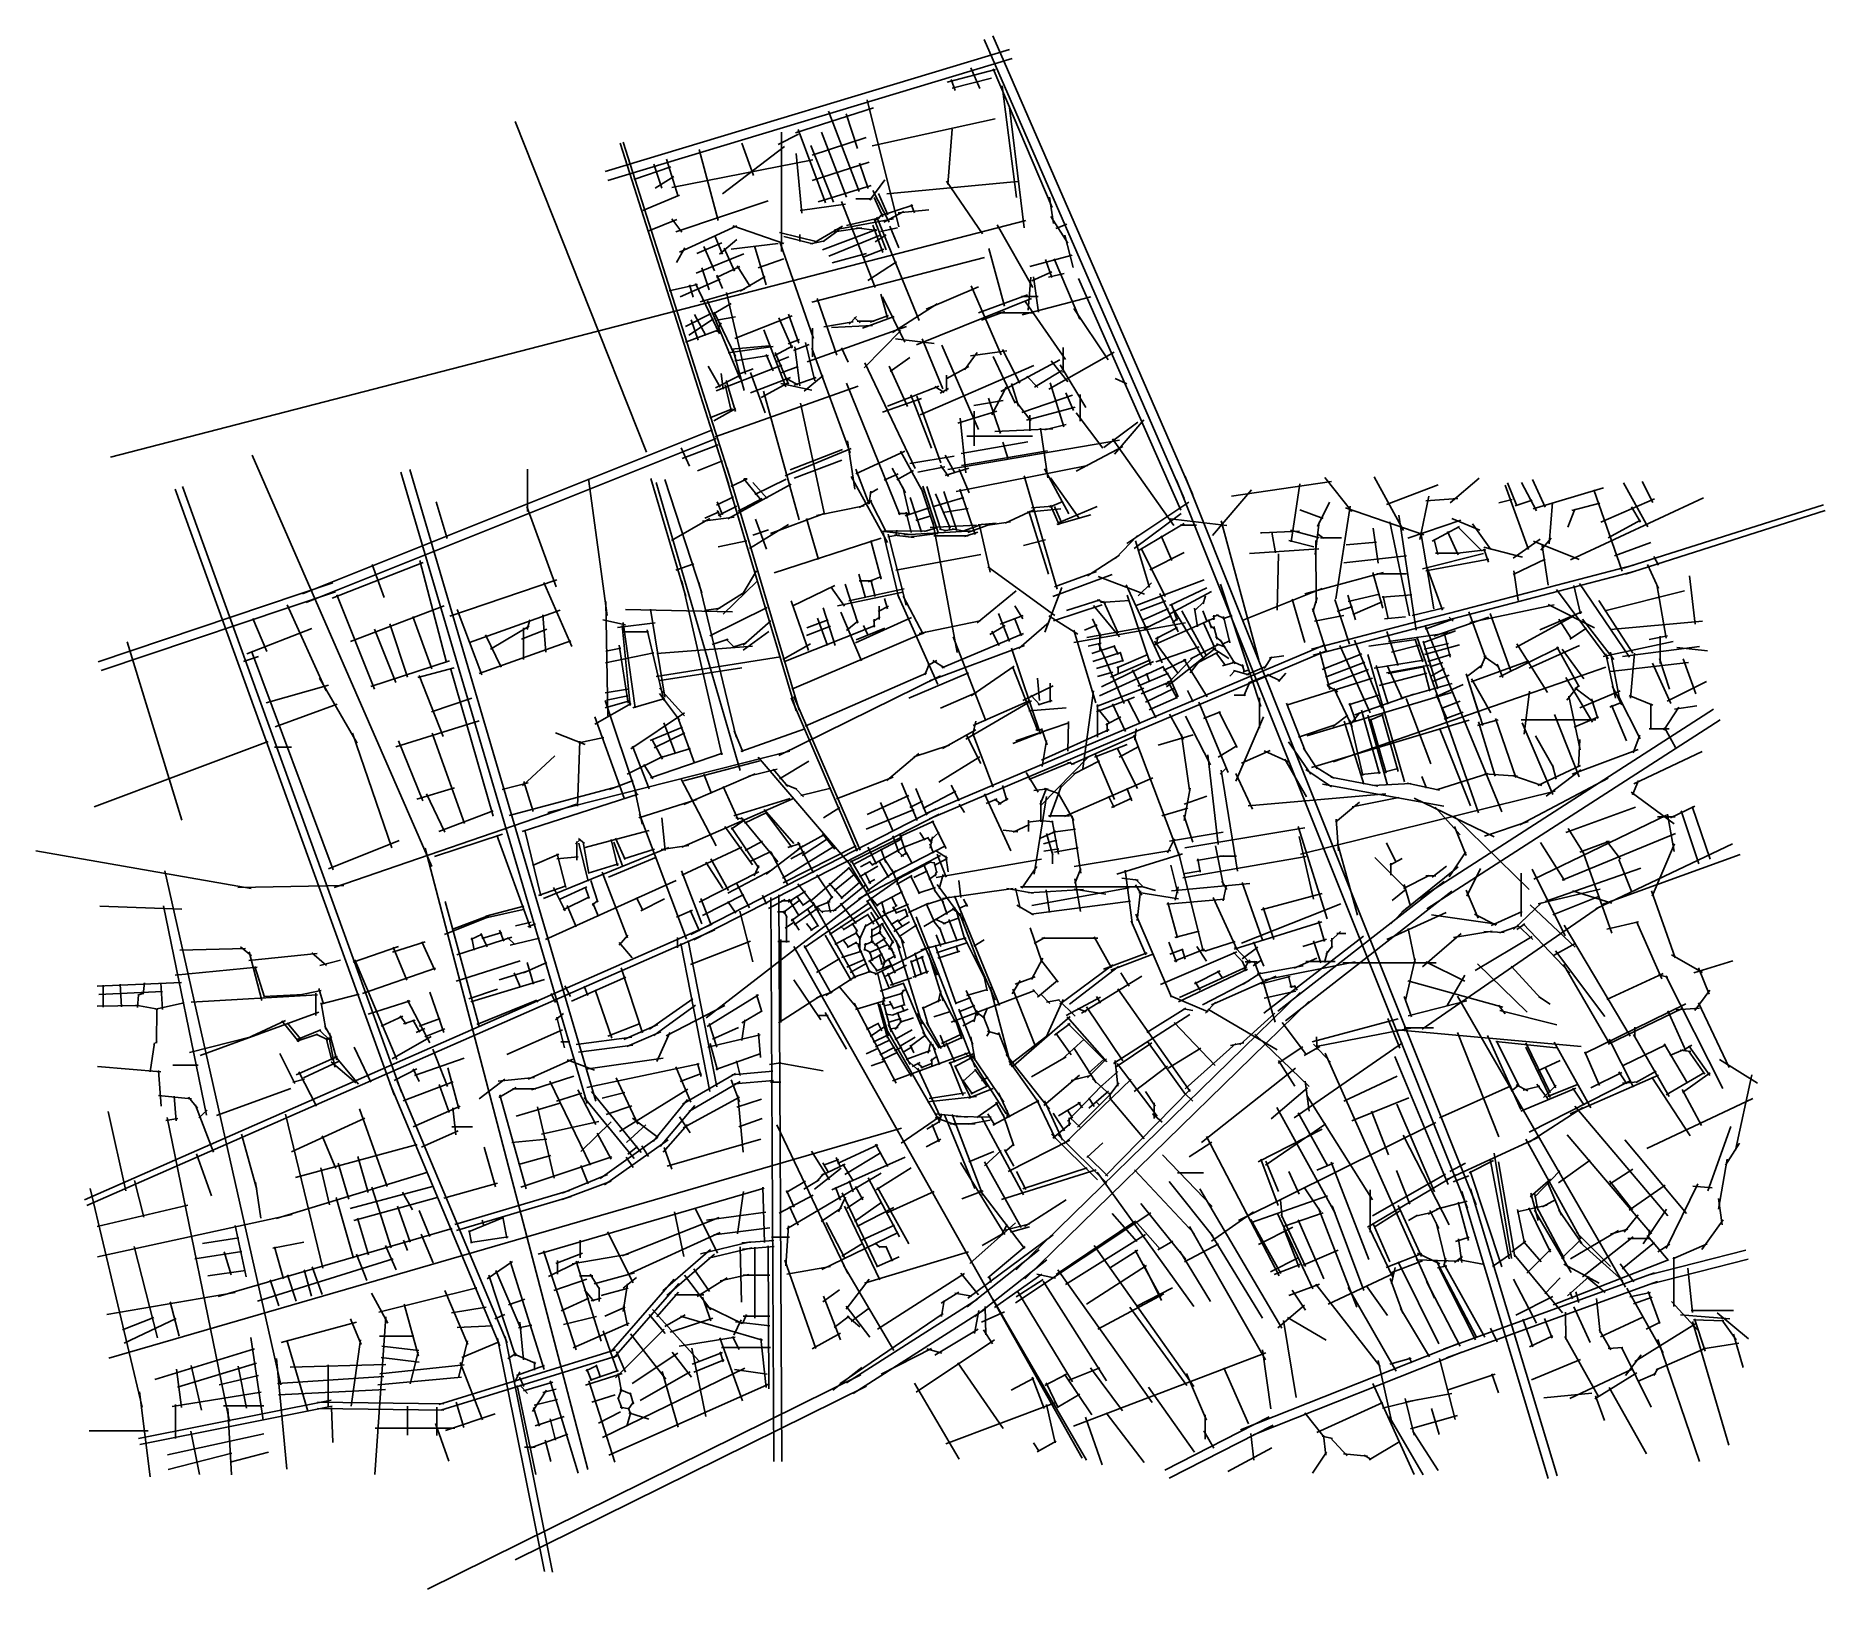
# Model space of a CAD drawing. Header units: inches. Extents: x 13527562 to 13533315, y 3640356 to 3645351.
import ezdxf

# ---------------------------------------------------------------- set-up
doc = ezdxf.new("R2010")
doc.units = ezdxf.units.IN
doc.header["$MEASUREMENT"] = 0

msp = doc.modelspace()

# ---------------------------------------------------------------- linework, layer by layer
for points in [[(13530610.8, 3645339.1), (13531254.2, 3643863.1)], [(13530638.3, 3645351.1), (13531281.7, 3643875.1)], [(13529392.2, 3644914.6), (13530691.8, 3645306.5)], [(13529400.9, 3644885.9), (13530700.4, 3645277.8)], [(13530492.1, 3645202.4), (13530647.2, 3645242.6)], [(13530567.5, 3645248.1), (13530597.1, 3645181.9)], [(13530639.6, 3645245.2), (13530828.9, 3644799.1)], [(13530504.8, 3645210.7), (13530517.8, 3645174.8)], [(13530507.9, 3645183), (13530634.6, 3645215)], [(13530668.7, 3645190.1), (13530714.3, 3644831.3)], [(13530004.1, 3645038.6), (13530255.4, 3645119.8)], [(13530109.8, 3645108.8), (13530208.4, 3644850)], [(13530234.2, 3645145.1), (13530336.3, 3644736.7)], [(13530692.6, 3645120.4), (13530739.9, 3644733.1)], [(13529103, 3645075.7), (13529525.7, 3644012.6)], [(13530012.5, 3645050.1), (13530100.7, 3644814.4)], [(13530167.2, 3645099.8), (13530203.9, 3644988.4)], [(13530250.4, 3644997.2), (13530646.1, 3645084.3)], [(13530508.3, 3645051.1), (13530494.1, 3644872.8)], [(13529440.8, 3645006), (13529790, 3643908.1)], [(13529450.3, 3645009), (13529799.5, 3643911.1)], [(13529769.7, 3644843.3), (13529968.5, 3644994.9)], [(13529831.8, 3645005.6), (13529868.8, 3644901.7)], [(13529948.5, 3645002), (13530014.2, 3645035.1)], [(13529958.9, 3644657.1), (13529958.9, 3645041.5)], [(13530053.7, 3644998.1), (13530125.9, 3644815.8)], [(13530058.2, 3644967.2), (13530231.6, 3645024.5)], [(13530087.9, 3645041.2), (13530167.8, 3644831.9)], [(13529548.6, 3644938.3), (13529574.7, 3644861)], [(13529589.2, 3644954.4), (13529627.5, 3644834.5)], [(13529606.8, 3644862.8), (13530060.1, 3644952.3)], [(13529695, 3644985.5), (13529755.4, 3644757)], [(13530006, 3644972.8), (13530024.1, 3644780.9)], [(13530057.6, 3644885.4), (13530241.3, 3644944.6)], [(13530210.3, 3644941.4), (13530237.4, 3644860.3)], [(13529484.9, 3644889.2), (13529603, 3644929.4)], [(13529553.3, 3644861.3), (13529613.1, 3644898.9)], [(13530243.4, 3644822.7), (13530291.7, 3644888.1)], [(13530297.4, 3644842.4), (13530718.3, 3644882.8)], [(13530490.1, 3644883.5), (13530605.2, 3644714.2)], [(13529513.3, 3644789), (13529631.4, 3644839.1)], [(13529619.8, 3644721.2), (13529916.2, 3644820.6)], [(13530076.9, 3644817.1), (13530247.1, 3644869.3)], [(13530152.4, 3644817.8), (13530260.4, 3644541.8)], [(13530198.5, 3644826.6), (13530250.7, 3644826.6)], [(13530252.7, 3644853.9), (13530305.6, 3644751.6)], [(13530257.4, 3644830.7), (13530284.7, 3644768.6)], [(13530271.1, 3644844.4), (13530301.6, 3644775.6)], [(13530820.9, 3644831.9), (13530833.8, 3644747.1)], [(13529532.2, 3644723.5), (13529622.2, 3644760.2)], [(13529607.1, 3644762), (13529638.8, 3644719.3)], [(13530018.9, 3644789.3), (13530165.2, 3644809.9)], [(13530130.1, 3644727.5), (13530319.8, 3644762.4)], [(13530168.4, 3644740.9), (13530275.5, 3644765.6)], [(13530261.3, 3644758.2), (13530285.9, 3644777.1)], [(13530265.7, 3644767.4), (13530402, 3644435.6)], [(13530276.5, 3644772.1), (13530381.4, 3644806.1)], [(13530288.4, 3644751.9), (13530352.6, 3644786.6)], [(13530334.4, 3644781.5), (13530433, 3644791.1)], [(13530376, 3644808.9), (13530386.9, 3644782)], [(13530825.2, 3644769.8), (13530879.6, 3644684.1)], [(13527802.4, 3643995.9), (13530744.4, 3644756.9)], [(13529631.6, 3644655), (13529816.1, 3644740.1)], [(13529746.2, 3644705.4), (13529769, 3644648.7)], [(13529802.5, 3644740), (13529967.1, 3644683.6)], [(13529953.3, 3644718.5), (13530074.7, 3644688.9)], [(13529966.8, 3644705.2), (13530060.4, 3644682.4)], [(13530018.2, 3644689.5), (13530018.2, 3644712.4)], [(13530065.6, 3644686.7), (13530155, 3644738.5)], [(13530090.7, 3644662.9), (13530264.4, 3644728.2)], [(13530092.7, 3644689.6), (13530144.1, 3644727)], [(13530111, 3644642.6), (13530273.9, 3644709)], [(13530128.5, 3644720.6), (13530217.8, 3644733.8)], [(13530199.8, 3644733.8), (13530266.2, 3644725.1)], [(13530253.2, 3644741.7), (13530285.5, 3644654.1)], [(13530258.4, 3644758.9), (13530295.6, 3644663.1)], [(13530260, 3644688.8), (13530295.8, 3644710.7)], [(13530277, 3644721.4), (13530332.5, 3644733.2)], [(13530307.8, 3644739.3), (13530336.3, 3644668.7)], [(13530652.4, 3644743), (13530767.1, 3644541.7)], [(13530841.7, 3644731.8), (13530876.1, 3644745)], [(13530870.6, 3644710.3), (13530896.8, 3644606.4)], [(13529621.2, 3644622.1), (13529648.7, 3644669.6)], [(13529684.9, 3644587.4), (13529838.4, 3644650.4)], [(13529687.1, 3644651.3), (13529767.2, 3644684.9)], [(13529709.9, 3644673.7), (13529743.9, 3644595.4)], [(13529760, 3644649.1), (13529816, 3644696.5)], [(13529775.1, 3644667.7), (13529808.1, 3644594.7)], [(13529797, 3644665.4), (13529948.6, 3644683.6)], [(13529872.8, 3644675.6), (13529910.3, 3644549.9)], [(13529954.6, 3644685.6), (13530062.3, 3644377.9)], [(13530052.6, 3644682.3), (13530098, 3644691.6)], [(13530122.2, 3644621.5), (13530232.5, 3644651)], [(13530219.4, 3644637.8), (13530287.9, 3644665.3)], [(13530625.3, 3644667), (13530676, 3644482.1)], [(13530757.7, 3644609.2), (13530893.9, 3644645.6)], [(13529703.2, 3644605.3), (13529726.5, 3644534.6)], [(13529749.7, 3644573.7), (13529825.3, 3644609.3)], [(13529816.4, 3644610.9), (13529858.4, 3644544.6)], [(13529884, 3644605.2), (13529966.5, 3644634.2)], [(13530057.2, 3644494.8), (13530611.7, 3644638.1)], [(13530236.9, 3644564.3), (13530328.7, 3644623.9)], [(13530763.9, 3644562.8), (13530828.7, 3644591.9)], [(13530807.6, 3644631.4), (13530827.9, 3644573.9)], [(13530835.7, 3644633.4), (13530917.9, 3644440.3)], [(13529597.9, 3644530.8), (13529688.6, 3644551.4)], [(13529633.8, 3644511.3), (13529761.9, 3644569)], [(13529663.3, 3644550.7), (13529675.2, 3644510.4)], [(13529682.5, 3644554.9), (13529759.4, 3644392.8)], [(13529697.5, 3644495.4), (13529840.6, 3644536.5)], [(13529751.4, 3644581.2), (13529769.7, 3644538.2)], [(13529826.6, 3644530), (13529906.5, 3644577.3)], [(13530423.8, 3644472.1), (13530592.3, 3644543.3)], [(13530568.8, 3644546.9), (13530665.1, 3644325.2)], [(13530752.3, 3644468.3), (13530760.8, 3644574.5)], [(13530769.2, 3644575.8), (13530785.7, 3644461.9)], [(13530817.6, 3644575.4), (13530867.5, 3644586.5)], [(13530914.6, 3644570.2), (13531243.4, 3643825.3)], [(13529721, 3644498.9), (13529826.2, 3644248.3)], [(13529740.2, 3644457.1), (13529797, 3644489.8)], [(13529782.9, 3644525.6), (13529843.8, 3644263.1)], [(13530073.6, 3644506.5), (13530137, 3644324)], [(13530279, 3644520), (13530299.5, 3644444.1)], [(13530284.2, 3644511.4), (13530356.2, 3644366.3)], [(13530315.9, 3644396.7), (13530460.1, 3644489.4)], [(13530393.4, 3644357.1), (13530762.7, 3644505.8)], [(13530592.3, 3644459.7), (13530750.5, 3644517.8)], [(13530730.5, 3644512.7), (13530784.6, 3644512.7)], [(13530732.6, 3644454.2), (13530953.9, 3644511.4)], [(13530743.8, 3644495.5), (13530872.5, 3644309.6)], [(13530899.2, 3644474.2), (13531009.5, 3644309.1)], [(13529650.8, 3644416.6), (13529732.6, 3644458)], [(13529660.9, 3644388.9), (13529740.8, 3644440.4)], [(13529668.9, 3644437.2), (13529691.1, 3644372.2)], [(13529679, 3644455), (13529715.8, 3644387.5)], [(13529742.3, 3644462.8), (13529811.7, 3644319.8)], [(13529750.1, 3644399.4), (13529765.7, 3644428.1)], [(13529751.5, 3644436.2), (13529811.7, 3644446.9)], [(13529809.5, 3644377.6), (13529993, 3644450.6)], [(13529950.3, 3644443.8), (13529993.7, 3644346.5)], [(13529981.4, 3644456.1), (13530015.1, 3644362.8)], [(13530041.3, 3644303.1), (13530360.8, 3644416.3)], [(13530095, 3644415), (13530189.7, 3644431.5)], [(13530119.5, 3644412.6), (13530251.9, 3644419.3)], [(13530177.1, 3644424.1), (13530200.2, 3644448.1)], [(13530192.3, 3644445.5), (13530212.4, 3644428.5)], [(13530202.8, 3644433), (13530256.9, 3644433)], [(13530220, 3644411), (13530321.1, 3644448.9)], [(13530244.1, 3644430.5), (13530302.8, 3644451.2)], [(13530602.4, 3644436.2), (13530677.2, 3644464.4)], [(13530650.6, 3644460.1), (13530766.8, 3644460.1)], [(13529650.2, 3644366.4), (13529757.2, 3644405.8)], [(13529902.9, 3644405.4), (13529972.7, 3644222.1)], [(13529980.3, 3644360.2), (13530017.6, 3644374.7)], [(13529998.3, 3644339.5), (13530048.1, 3644358.5)], [(13530036, 3644364.7), (13530066.4, 3644241.8)], [(13530059.3, 3644411.3), (13530059.3, 3644318.6)], [(13530224.5, 3644283.4), (13530342.7, 3644403.5)], [(13530325.5, 3644376.9), (13530449.5, 3644361.3)], [(13530411.9, 3644376.2), (13530477.7, 3644215.3)], [(13529787.7, 3644331.4), (13529932.6, 3644351.7)], [(13529797.2, 3644343.5), (13529919.2, 3644353.9)], [(13529803.8, 3644340.3), (13529839, 3644210.7)], [(13529809.6, 3644305.8), (13529917.5, 3644322.7)], [(13529910, 3644326.5), (13529932.8, 3644274.1)], [(13529937.3, 3644323.3), (13529995.5, 3644353.7)], [(13529938.5, 3644332.9), (13529982.2, 3644230.8)], [(13529945.8, 3644303.5), (13529982.7, 3644318.3)], [(13530002, 3644350.8), (13530017.7, 3644225.8)], [(13530056.7, 3644347.1), (13530180.3, 3644009.7)], [(13530152.3, 3644348), (13530173.5, 3644301.7)], [(13530308.8, 3644271.1), (13530371.8, 3644316.7)], [(13530474.3, 3644356.4), (13530592.8, 3644084.9)], [(13530547.3, 3644276.6), (13530588.3, 3644332.2)], [(13530567.3, 3644322.2), (13530683.5, 3644337.6)], [(13530639.7, 3644319.5), (13530710.9, 3644169.2)], [(13530664.7, 3644207.4), (13530854.5, 3644309.2)], [(13530669.2, 3644342.8), (13530725.4, 3644234.2)], [(13530819.2, 3644214.8), (13531028.9, 3644334)], [(13530826.4, 3644306), (13530879.9, 3644238.1)], [(13530864.6, 3644268.6), (13530864.6, 3644348.3)], [(13529723.3, 3644288.4), (13529762.2, 3644221)], [(13529747.2, 3644219.4), (13529825.2, 3644258.3)], [(13529749.3, 3644209.8), (13529960.5, 3644291.9)], [(13529765.6, 3644265.5), (13529771.2, 3644214.6)], [(13529781.7, 3644242.2), (13529811.1, 3644142.7)], [(13529822.1, 3644262.8), (13529867.6, 3644279.8)], [(13529859.3, 3644268.3), (13529907, 3644138.6)], [(13529859.9, 3644202.6), (13529987.9, 3644252)], [(13529957.8, 3644266.9), (13530013.3, 3644287.3)], [(13529970.9, 3644251.2), (13530012.2, 3644228.2)], [(13530000.1, 3644227.1), (13530070.9, 3644252.7)], [(13530031.9, 3644208.1), (13530092.7, 3644259.1)], [(13530227.2, 3644298.9), (13530388.7, 3643959.1)], [(13530304.9, 3644288.6), (13530364.5, 3644158.7)], [(13530404.5, 3644131.9), (13530770.4, 3644290.6)], [(13530488.9, 3644248.3), (13530561, 3644287.1)], [(13530489.9, 3644208.2), (13530489.9, 3644259.3)], [(13530747.6, 3644256.5), (13530783.2, 3644220.6)], [(13530772.5, 3644221), (13530860.7, 3644274.4)], [(13530855.1, 3644293), (13530938, 3644155.6)], [(13531032.4, 3644249), (13531069.7, 3644232)], [(13529745.8, 3644061.8), (13530205.8, 3644224.2)], [(13529778.2, 3644228.2), (13529797.9, 3644146)], [(13529893.4, 3644188.2), (13529978.5, 3644234.1)], [(13529901.3, 3644207.9), (13530015.8, 3643794.4)], [(13529957.4, 3644232.8), (13530056.3, 3644212)], [(13530167.7, 3644233.9), (13530339.8, 3643810.8)], [(13530300.2, 3644160.4), (13530465.2, 3644224.2)], [(13530374.9, 3644196.7), (13530441.5, 3644025.4)], [(13530393.8, 3644192.4), (13530471.4, 3643978.2)], [(13530452.5, 3644222.8), (13530482.1, 3644203.7)], [(13530469.8, 3644202.3), (13530495.8, 3644217.4)], [(13530624.3, 3644185.8), (13530663.3, 3644071.8)], [(13530635.7, 3644131.7), (13530681.9, 3644221.2)], [(13530698.7, 3644233.4), (13530720.7, 3644160.4)], [(13530732.2, 3644140.2), (13530895.1, 3644195)], [(13530822.8, 3644235.3), (13530866.5, 3644093.4)], [(13530873.4, 3644202.6), (13530897.7, 3644145.9)], [(13530919.2, 3644111.8), (13530919.2, 3644197.7)], [(13529728.5, 3644122.1), (13529801.4, 3644151.7)], [(13529742, 3644113.3), (13529812.1, 3644152.3)], [(13530020.2, 3644170.2), (13530097.3, 3643812.2)], [(13530284.1, 3644140.7), (13530409.5, 3644184.5)], [(13530526.3, 3644105.9), (13530651.4, 3644143.7)], [(13530577.4, 3644162.3), (13530672.4, 3644178)], [(13530578.1, 3644144.3), (13530578.1, 3644032.6)], [(13530712.4, 3644176.4), (13530760.3, 3644112.9)], [(13530747, 3644115.5), (13530903.4, 3644157)], [(13530757.3, 3644131.1), (13530757.3, 3644080.9)], [(13530906.6, 3644138.7), (13530992.1, 3644025.4)], [(13528419.3, 3643556.6), (13529737.6, 3644084.4)], [(13530533.3, 3644121.7), (13530552, 3643946)], [(13530644.9, 3644079), (13530831.8, 3644087.6)], [(13530791.4, 3644089.5), (13530815.3, 3643929.9)], [(13530806.1, 3644084.1), (13530874, 3644101.6)], [(13530995.7, 3644026.7), (13531105.2, 3644108.9)], [(13531029.7, 3644005.9), (13531124.1, 3644116.5)], [(13528430.5, 3643528.7), (13529748.9, 3644056.6)], [(13529636.6, 3644026.6), (13529662.9, 3643966.7)], [(13529639.4, 3643991.3), (13529755.8, 3644035.5)], [(13529971.4, 3643935.5), (13530182.9, 3644023.8)], [(13529987.3, 3643955.2), (13530155, 3644020.6)], [(13530170.9, 3644048.3), (13530195.1, 3643893.6)], [(13530197.8, 3643942.1), (13530355.2, 3644015.2)], [(13530341.5, 3644015.7), (13530414.2, 3643882.7)], [(13530493.6, 3643956.1), (13531045.4, 3644050.4)], [(13530536.4, 3644007.7), (13530751.2, 3644044.9)], [(13530537.9, 3643969.4), (13530814.5, 3644016.8)], [(13530555.4, 3644063.8), (13530765.8, 3644063.8)], [(13530671.1, 3644044.5), (13530687.8, 3643989.9)], [(13530906.8, 3643951.4), (13531056.3, 3644030.7)], [(13531023, 3644054.7), (13531220.4, 3643776.2)], [(13528257, 3644002.8), (13528835.2, 3642679.7)], [(13529362.8, 3641925.5), (13528764.5, 3643956.5)], [(13529142.5, 3643957), (13529142.5, 3643821.8)], [(13529688.9, 3643951.9), (13529769.6, 3643983.8)], [(13529774.2, 3643959), (13530005.9, 3643179.8)], [(13529784.2, 3643960.6), (13530015.5, 3643182.6)], [(13529999.8, 3643928.4), (13530152.7, 3643985.9)], [(13530198.3, 3643957.2), (13530240.8, 3643845.2)], [(13530315.4, 3643960.8), (13530357.5, 3643881.8)], [(13530371.8, 3643975.9), (13530514.8, 3643999)], [(13530397.3, 3643948), (13530484.2, 3643964.9)], [(13530470, 3643970), (13530496.5, 3643934.3)], [(13530485.7, 3643936.9), (13530561, 3643961)], [(13530485.8, 3644003), (13530515.8, 3643947.6)], [(13530521.2, 3643885.5), (13530943.7, 3643969.6)], [(13530530.3, 3643958), (13530562.8, 3643881)], [(13530804.5, 3643958.1), (13530883.1, 3643813.9)], [(13528033.4, 3643901.8), (13528737.3, 3641954.5)], [(13529334.1, 3641917.1), (13528735.7, 3643948)], [(13529338.9, 3643926), (13529398.2, 3643486.4)], [(13529539.4, 3643927.2), (13529651.5, 3643548)], [(13529826.6, 3642988.5), (13529556.4, 3643914.9)], [(13529584.4, 3643924.4), (13529702.6, 3643560)], [(13529786.9, 3643797.5), (13529989.8, 3643909.1)], [(13529796.6, 3643902.1), (13529849.2, 3643926.1)], [(13529849.2, 3643926.1), (13529838, 3643926.1)], [(13529838, 3643926.1), (13529894.3, 3643858)], [(13529866.5, 3643914.1), (13529913.4, 3643863.4)], [(13529873.6, 3643876.3), (13529974.5, 3643925.5)], [(13530183.5, 3643933.9), (13530300.2, 3643721.7)], [(13530288.9, 3643922), (13530334.1, 3643942.5)], [(13530329.6, 3643922.9), (13530383.5, 3643953.1)], [(13530349, 3643900.6), (13530369.3, 3643813.6)], [(13530408.1, 3643897.3), (13530449.3, 3643773.8)], [(13530414, 3643902.5), (13530463.7, 3643750.5)], [(13530426.2, 3643901.7), (13530471.1, 3643762.6)], [(13530738.9, 3643935.8), (13530845.6, 3643571.1)], [(13530824.3, 3643929.2), (13530915.5, 3643800.6)], [(13531229.5, 3643922.2), (13532164.4, 3641580.8)], [(13531257.3, 3643933.4), (13532192.2, 3641592)], [(13531406.2, 3643870.8), (13531727, 3643918.3)], [(13531625.7, 3643910.4), (13531598.3, 3643723.9)], [(13531705.9, 3643930.4), (13531793, 3643820.9)], [(13531864.6, 3643932.6), (13531959.1, 3643760.6)], [(13531904.2, 3643843.9), (13532069.9, 3643907.3)], [(13532109.3, 3643849), (13532202.6, 3643928.8)], [(13532285.4, 3643906.4), (13532360.6, 3643699.3)], [(13532293.2, 3643913), (13532323.2, 3643839.3)], [(13532338.8, 3643914.7), (13532386.7, 3643823.7)], [(13532414, 3643835.1), (13532373.5, 3643924.2)], [(13532376.1, 3643829.4), (13532601.6, 3643897)], [(13532666.7, 3643913.5), (13532744.9, 3643772)], [(13532726.8, 3643917.7), (13532760.8, 3643850.6)], [(13528009.9, 3643893.3), (13528713.8, 3641946)], [(13528848.8, 3643852), (13528884.7, 3643734.7)], [(13529750.2, 3643841.2), (13529804.9, 3643868)], [(13529752, 3643852), (13529769.5, 3643810.4)], [(13529819.5, 3643822.9), (13529896.6, 3643863.6)], [(13530209.3, 3643834.5), (13530249.1, 3643856.5)], [(13530241.1, 3643847.7), (13530246.8, 3643886.3)], [(13530242.7, 3643879.4), (13530269.3, 3643894.7)], [(13530244.8, 3643856.5), (13530295.4, 3643756.1)], [(13530372.9, 3643866.6), (13530409.2, 3643755.3)], [(13530445.1, 3643835.9), (13530545.8, 3643866.7)], [(13530454.3, 3643877.9), (13530501.2, 3643767.5)], [(13530480.9, 3643885.9), (13530522.9, 3643760.1)], [(13530532.4, 3643893.5), (13530581.7, 3643747)], [(13530820.6, 3643835.5), (13530864, 3643854)], [(13530823.8, 3643841.7), (13530851.5, 3643778)], [(13531069.9, 3643718.7), (13531269.1, 3643851.4)], [(13531345.3, 3643743.8), (13531470.2, 3643891.2)], [(13531682.8, 3643772.8), (13531720.7, 3643851.1)], [(13532011.4, 3643731.2), (13532040.5, 3643870.4)], [(13532030.7, 3643855.8), (13532133.6, 3643863)], [(13532265.3, 3643849.7), (13532308.7, 3643859.4)], [(13532317.7, 3643839.6), (13532372.3, 3643857.7)], [(13532427.8, 3643717.6), (13532437.7, 3643849.9)], [(13532496.1, 3643666.3), (13532923.6, 3643865.7)], [(13532500.3, 3643824.3), (13532590.6, 3643847.8)], [(13532661.5, 3643629.7), (13532570.9, 3643890.5)], [(13532593, 3643786.9), (13532765.7, 3643861.8)], [(13532666.2, 3643638.8), (13533308.8, 3643843.3)], [(13529140.8, 3643836.9), (13529234.7, 3643578.8)], [(13529605.9, 3643727.9), (13529728.8, 3643798.7)], [(13529704.9, 3643790.6), (13529806.9, 3643803.6)], [(13529712.6, 3643800.3), (13529758.7, 3643820)], [(13529752.8, 3643824.1), (13529763.9, 3643803.3)], [(13529755.7, 3643808.5), (13529815.3, 3643838.3)], [(13529875.8, 3643796.8), (13529911.2, 3643700.7)], [(13529923.8, 3643750.4), (13530096.2, 3643815.3)], [(13530039.3, 3643798.9), (13530078.4, 3643667.2)], [(13530071.4, 3643808.5), (13530225.1, 3643839.4)], [(13530334.3, 3643815.1), (13530372, 3643815.1)], [(13530357, 3643807.7), (13530434, 3643833.4)], [(13530359.7, 3643819.6), (13530376.3, 3643754.3)], [(13530390.9, 3643792.5), (13530440.9, 3643807.2)], [(13530445.7, 3643787.7), (13530524.3, 3643368.2)], [(13530478.1, 3643817.6), (13530559.4, 3643830.9)], [(13530591.7, 3643778.1), (13530648.9, 3643783.3)], [(13530615.9, 3643776.4), (13530695.9, 3643788.3)], [(13530678.7, 3643783.9), (13530768.6, 3643825.1)], [(13530748.7, 3643818.7), (13530856.9, 3643830.1)], [(13530754.1, 3643822.9), (13530817.2, 3643620.3)], [(13530763.4, 3643833.4), (13530830.5, 3643838.4)], [(13530836.5, 3643837.6), (13530859.7, 3643786.1)], [(13530844.9, 3643779.2), (13530953.2, 3643810.7)], [(13530852, 3643785.5), (13530974.4, 3643837)], [(13531093.1, 3643702.3), (13531244.6, 3643814.9)], [(13531109.3, 3643697.2), (13531254, 3643782.5)], [(13531208.7, 3643797.6), (13531391.5, 3643776.6)], [(13531372.4, 3643791.6), (13531494.3, 3643343.1)], [(13531625.8, 3643826.8), (13531700.8, 3643799.2)], [(13531675.1, 3643683), (13531687.8, 3643788)], [(13531741.7, 3643540.8), (13531787.2, 3643838.4)], [(13531772.2, 3643833.4), (13532024.5, 3643746.8)], [(13531914.5, 3643787.7), (13531978.2, 3643486)], [(13531999.3, 3643439.6), (13531944, 3643809.8)], [(13531972.6, 3643735.4), (13532143.5, 3643793.8)], [(13532114.2, 3643798.9), (13532204.1, 3643761.6)], [(13532487.3, 3643770.8), (13532509.7, 3643828.4)], [(13532617.3, 3643736.9), (13532720.9, 3643793.7)], [(13532672.2, 3643619.9), (13533314.8, 3643824.2)], [(13532691.8, 3643836.5), (13532720.9, 3643786.9)], [(13529755.6, 3643708.2), (13529847.4, 3643727.3)], [(13529856.5, 3643702.6), (13529981.5, 3643779.3)], [(13529866.5, 3643744.8), (13529916.9, 3643762.6)], [(13529935.5, 3643624.2), (13530280.1, 3643735.4)], [(13530246.7, 3643728.3), (13530279.1, 3643603.9)], [(13530278.1, 3643758.1), (13530383.3, 3643746.2)], [(13530285.6, 3643754), (13530336.9, 3643543.1)], [(13530288.3, 3643757.6), (13530427, 3643759.2)], [(13530300.6, 3643739.4), (13530338.7, 3643746.8)], [(13530360.5, 3643519.8), (13530301.7, 3643748.5)], [(13530321.6, 3643744.8), (13530386, 3643737.8)], [(13530330.2, 3643761.1), (13530326.4, 3643742.7)], [(13530352.2, 3643746.2), (13530575.9, 3643759.1)], [(13530368.5, 3643738.6), (13530462.3, 3643750.4)], [(13530417.8, 3643757.4), (13530454.6, 3643767.3)], [(13530437, 3643769.7), (13530586.3, 3643777.1)], [(13530448.6, 3643742.8), (13530559.7, 3643742.8)], [(13530467.7, 3643764), (13530487.2, 3643760)], [(13530481.2, 3643759.4), (13530514.6, 3643764.6)], [(13530499.2, 3643774.5), (13530499.2, 3643761.8)], [(13530508.1, 3643765.2), (13530546.7, 3643757.8)], [(13530542.7, 3643758.1), (13530605.5, 3643780.6)], [(13530547.4, 3643740.5), (13530590.3, 3643754.6)], [(13530558.5, 3643754), (13530631, 3643780.1)], [(13530595.8, 3643777.2), (13530629.9, 3643626)], [(13530736.9, 3643712.5), (13530808.3, 3643730.7)], [(13531032.6, 3643670.2), (13531103.9, 3643744.5)], [(13531097.6, 3643726.5), (13531142.4, 3643576.7)], [(13531180, 3643743.3), (13531214.4, 3643664.2)], [(13531241.2, 3643777.2), (13531293.7, 3643777.2)], [(13531499.6, 3643752.9), (13531504, 3643752.9)], [(13531504, 3643752.9), (13531624.4, 3643757.9)], [(13531535.9, 3643755.3), (13531547.1, 3643688.4)], [(13531590.7, 3643728.5), (13531670.8, 3643707.2)], [(13531595.3, 3643761.2), (13531687.7, 3643737)], [(13531677.4, 3643728.3), (13531678, 3643527.9)], [(13531682.2, 3643749.4), (13531701.9, 3643735.4)], [(13531691.8, 3643736.8), (13531759.3, 3643736.8)], [(13531861.8, 3643767.5), (13531877, 3643655.4)], [(13532014.4, 3643753.9), (13532056.9, 3643508.1)], [(13532051.5, 3643725.7), (13532139.4, 3643772.6)], [(13532057.5, 3643731.2), (13532069.4, 3643683.1)], [(13532100.2, 3643757.2), (13532135.1, 3643682.5)], [(13532134.4, 3643771), (13532212.4, 3643693.5)], [(13532180.9, 3643781.2), (13532239.6, 3643699.3)], [(13532311.1, 3643671.2), (13532397.9, 3643732.3)], [(13532377.4, 3643725.7), (13532523.6, 3643667.5)], [(13532400.7, 3643697.1), (13532433.8, 3643735.5)], [(13530326.9, 3643632.2), (13530600.2, 3643683)], [(13530943.5, 3643614.2), (13531045.8, 3643680.8)], [(13531115.5, 3643702.9), (13531192.7, 3643547.8)], [(13531142.9, 3643633.3), (13531254.3, 3643689.7)], [(13531464.1, 3643686.3), (13531687, 3643701.1)], [(13531556.8, 3643685.7), (13531552.9, 3643504.5)], [(13531767.2, 3643655.8), (13531968.1, 3643678.9)], [(13531774.1, 3643714.6), (13531871.9, 3643723.1)], [(13532019.8, 3643637.3), (13532215.7, 3643686.8)], [(13532030.9, 3643630), (13532232.8, 3643668)], [(13532062.3, 3643687.3), (13532139.5, 3643687.3)], [(13532124.5, 3643686.4), (13532223.8, 3643698.3)], [(13532216.9, 3643706.6), (13532341.1, 3643674.3)], [(13532216.9, 3643701.5), (13532231.9, 3643658.9)], [(13532311.1, 3643618.4), (13532414.4, 3643667.6)], [(13532424.3, 3643584.8), (13532404.5, 3643712.3)], [(13532637.3, 3643678.5), (13532753.7, 3643721.3)], [(13532764.3, 3643676.4), (13532778.4, 3643648.3)], [(13528514.6, 3643542.7), (13528807.1, 3643657)], [(13528643.5, 3643651.3), (13528681.9, 3643545.1)], [(13528796.8, 3643664.3), (13528882.3, 3643335.7)], [(13529619.5, 3643632.5), (13529677.8, 3643652.8)], [(13529833.2, 3643553.7), (13529878.6, 3643630.5)], [(13530207.9, 3643619.9), (13530229.6, 3643543.5)], [(13530237.4, 3643595.4), (13530281.2, 3643612.8)], [(13530622.1, 3643643), (13530837.9, 3643486.4)], [(13530831.1, 3643548.1), (13531022, 3643618.7)], [(13530836.8, 3643578.8), (13530972.2, 3643628)], [(13530976.8, 3643611.8), (13531126, 3643555.6)], [(13531642, 3643556.9), (13531894.2, 3643625)], [(13531663, 3643378.3), (13532698.3, 3643648.4)], [(13531668.1, 3643358.9), (13532703.3, 3643629.1)], [(13531860, 3643624.9), (13531892.3, 3643510.4)], [(13531873.1, 3643621.4), (13531968.5, 3643621.4)], [(13532035.2, 3643639.8), (13532084, 3643504.4)], [(13532313.4, 3643630.5), (13532328.1, 3643535.4)], [(13532743.2, 3643650.7), (13532778.3, 3643574.2)], [(13532878.9, 3643614), (13532896.4, 3643458.7)], [(13528516.2, 3643591.6), (13527762.3, 3643338.2)], [(13528525.7, 3643563.1), (13527771.9, 3643309.7)], [(13528529.3, 3643553.6), (13528651.1, 3643249.8)], [(13528892.7, 3643484.8), (13529237.3, 3643601.9)], [(13529194.7, 3643592.5), (13529284.9, 3643386.7)], [(13529767.6, 3643039.3), (13529638.3, 3643598)], [(13529813.2, 3643095.3), (13529693.7, 3643593.6)], [(13529749.8, 3643505.4), (13529842.1, 3643562.5)], [(13529771.2, 3643491.1), (13529879.7, 3643596.1)], [(13529993.2, 3643517), (13530130.9, 3643583.8)], [(13530117.6, 3643579.2), (13530162, 3643516.7)], [(13530139, 3643517.9), (13530349.3, 3643561.4)], [(13530163.8, 3643587.2), (13530204.6, 3643461.8)], [(13530175.6, 3643534.2), (13530353.7, 3643572.6)], [(13530209.4, 3643598.9), (13530251.7, 3643598.9)], [(13530246, 3643601.1), (13530260.2, 3643548.1)], [(13530333.5, 3643553.5), (13530461.5, 3643265.3)], [(13530588.2, 3643463.7), (13530714.1, 3643566.6)], [(13530805.5, 3643433.8), (13530860.8, 3643576.7)], [(13531067.6, 3643585.1), (13531182.7, 3643334.4)], [(13531070.9, 3643552.5), (13531146.3, 3643327.3)], [(13531099.2, 3643519), (13531318, 3643601.3)], [(13531106.1, 3643550.5), (13531148.3, 3643592.3)], [(13531175.7, 3643557.8), (13531234.5, 3643434.9)], [(13531206.8, 3643519.5), (13531326.8, 3643575.7)], [(13531209.7, 3643493), (13531342.2, 3643564)], [(13531370.1, 3643587.4), (13531500.8, 3643193.8)], [(13531440.4, 3643471.3), (13531697.7, 3643573.9)], [(13531779.5, 3643551.8), (13531804.4, 3643473.1)], [(13531781, 3643532), (13531881.3, 3643555.8)], [(13531890, 3643545.4), (13531986, 3643553.6)], [(13532450.8, 3643570.2), (13532617.2, 3643347.5)], [(13532506.9, 3643583.6), (13532527.5, 3643492.4)], [(13532525, 3643590.2), (13532686, 3643353)], [(13532605.9, 3643502.3), (13532862.1, 3643566.3)], [(13532773.7, 3643587), (13532803.9, 3643414.5)], [(13528369.6, 3643521.5), (13528495.2, 3643244.4)], [(13528573.3, 3643403.4), (13528875, 3643517.7)], [(13528916.4, 3643506.6), (13528995.6, 3643295.7)], [(13528955.6, 3643400.3), (13529247.5, 3643504.1)], [(13529393.9, 3643531.7), (13529400.6, 3643163.8)], [(13529457.6, 3643505.9), (13529801.4, 3643498.6)], [(13529584.1, 3643224.4), (13529537.9, 3643507.1)], [(13529712, 3643502.5), (13529762.4, 3643510.1)], [(13529729.2, 3643421.9), (13529913.2, 3643512.6)], [(13529990.1, 3643533.6), (13530045.9, 3643374.5)], [(13530093.4, 3643511.4), (13530131.8, 3643390.2)], [(13530150.1, 3643497.7), (13530216, 3643340.6)], [(13530270.5, 3643499.9), (13530303.4, 3643517.2)], [(13530273.7, 3643473.8), (13530273.7, 3643517.2)], [(13530300.1, 3643508.5), (13530290.6, 3643541.5)], [(13530414.9, 3643427.1), (13530350.6, 3643548.8)], [(13530709, 3643518.4), (13530734.6, 3643475.9)], [(13530833.2, 3643469.6), (13530990.5, 3643521.7)], [(13530875.7, 3643502.8), (13530983.2, 3643537.8)], [(13530962.2, 3643518.6), (13531046.2, 3643418.6)], [(13530974.3, 3643537.2), (13531001.5, 3643527)], [(13530984.4, 3643528.9), (13531078, 3643534.6)], [(13530994.2, 3643533.3), (13531042, 3643429.7)], [(13531112.1, 3643503.2), (13531194.4, 3643534.2)], [(13531122.5, 3643473.4), (13531203.4, 3643509.6)], [(13531212.9, 3643523.3), (13531231.7, 3643470.6)], [(13531214.6, 3643515.7), (13531319.2, 3643343.3)], [(13531245.8, 3643501.4), (13531325, 3643359.5)], [(13531286.9, 3643501.8), (13531318.2, 3643531.7)], [(13531287.1, 3643510), (13531296.2, 3643450.5)], [(13531313.3, 3643502.2), (13531327.6, 3643466.7)], [(13531322.2, 3643550.3), (13531314.7, 3643524.7)], [(13531601.5, 3643539.8), (13531641.4, 3643400.6)], [(13531666.5, 3643509.8), (13531710.1, 3643371.7)], [(13531667.8, 3643499.2), (13531681.3, 3643544.9)], [(13531738.1, 3643538.6), (13531785.2, 3643394.6)], [(13531746.2, 3643499.8), (13531794.9, 3643515.9)], [(13531795.9, 3643490.3), (13531890.3, 3643530.6)], [(13531893.8, 3643548.7), (13531909.6, 3643477.2)], [(13531986.4, 3643486.7), (13532089.2, 3643511.8)], [(13532169, 3643499.1), (13532223.8, 3643347.3)], [(13532172.6, 3643463.9), (13532443.7, 3643520.9)], [(13532396.9, 3643440.9), (13532531.8, 3643499.1)], [(13532423.7, 3643521.8), (13532573, 3643447.2)], [(13532586.5, 3643535.2), (13532696.3, 3643365.7)], [(13528239.7, 3643363.5), (13528449.1, 3643444.7)], [(13528259.9, 3643477.7), (13528304.4, 3643371.2)], [(13528651.2, 3643443.1), (13528719.6, 3643271.8)], [(13528700.5, 3643460.2), (13528756.7, 3643288.3)], [(13528774.3, 3643484.1), (13528835.4, 3643315.2)], [(13529023.7, 3643378.5), (13529148.1, 3643452.8)], [(13529123.8, 3643410.8), (13529204.5, 3643442.8)], [(13529130.1, 3643446.8), (13529130.1, 3643345.2)], [(13529150.4, 3643472.6), (13529141.1, 3643441.8)], [(13529192.1, 3643489.4), (13529201.5, 3643368.5)], [(13529385.1, 3643473.2), (13529458, 3643456.7)], [(13529431.5, 3643448.7), (13529553.3, 3643463.8)], [(13529446.6, 3643454.8), (13529472.3, 3643197.4)], [(13529449.8, 3643464.4), (13529488.6, 3643189.8)], [(13529527.3, 3643440.7), (13529581, 3643213.4)], [(13529836, 3643391.8), (13529924.4, 3643469.6)], [(13529966.4, 3643338.2), (13530260.7, 3643454.6)], [(13530039.6, 3643422.8), (13530116.7, 3643452.6)], [(13530040.7, 3643447.6), (13530108.8, 3643472.8)], [(13530075.3, 3643477.8), (13530107.3, 3643390.7)], [(13530168.6, 3643439.1), (13530205.8, 3643470.1)], [(13530197.4, 3643398.5), (13530377.2, 3643480.9)], [(13530199.2, 3643408.8), (13530291.1, 3643446.7)], [(13530222.3, 3643454.7), (13530237.9, 3643422.5)], [(13530253.5, 3643467.7), (13530276.6, 3643482.9)], [(13530257.1, 3643449.6), (13530257.1, 3643474.9)], [(13530401.4, 3643428.6), (13530598.4, 3643469.5)], [(13530628.6, 3643425.6), (13530677.9, 3643455)], [(13530656.7, 3643493.1), (13530692.6, 3643403.8)], [(13530661.9, 3643458.5), (13530736.5, 3643487.3)], [(13530731, 3643422), (13530708, 3643478.4)], [(13530722.6, 3643381.3), (13530820.2, 3643465.3)], [(13530818.2, 3643485.8), (13530912.2, 3643426.9)], [(13530899.5, 3643439.7), (13530969.3, 3643206)], [(13530899.6, 3643400.4), (13531257.8, 3643463.5)], [(13530933.6, 3643440.1), (13530973.7, 3643456.5)], [(13530940.5, 3643416.1), (13531145.4, 3643452.7)], [(13530959.5, 3643476.5), (13530985.4, 3643418.2)], [(13531124.1, 3643443.2), (13531212.7, 3643487.2)], [(13531159.2, 3643393.7), (13531351.9, 3643479.2)], [(13531161.6, 3643412.2), (13531232.8, 3643448.1)], [(13531216.8, 3643463.5), (13531233.3, 3643477.8)], [(13531315.1, 3643465.6), (13531351.5, 3643385.2)], [(13531332.2, 3643473.6), (13531341.8, 3643445.9)], [(13531336.2, 3643455.8), (13531352.4, 3643442.9)], [(13531346, 3643482.5), (13531364.1, 3643489.4)], [(13531348.9, 3643451.1), (13531359.9, 3643411)], [(13531349.4, 3643473.2), (13531349.4, 3643487.5)], [(13531357, 3643488.8), (13531385.4, 3643475.7)], [(13531377.7, 3643476), (13531408.6, 3643486.6)], [(13531380.2, 3643483.5), (13531400.1, 3643398.6)], [(13531673, 3643469.1), (13531767.1, 3643487.4)], [(13531897.8, 3643476.7), (13531964.9, 3643482.7)], [(13532021.2, 3643399.4), (13532126.6, 3643437.8)], [(13532028.2, 3643442.7), (13532120.6, 3643475.7)], [(13532030.1, 3643451.3), (13532275.6, 3642855.5)], [(13532057, 3643420.6), (13532233.5, 3643481.3)], [(13532105.7, 3643481.7), (13532118.7, 3643468.7)], [(13532237.7, 3643493.2), (13532305.5, 3643306.1)], [(13532320.1, 3643384.5), (13532507, 3643485.3)], [(13532458.8, 3643475), (13532498.6, 3643412.1)], [(13532493.6, 3643410.6), (13532547.2, 3643446)], [(13532534, 3643474.8), (13532635.7, 3643345.8)], [(13532624.5, 3643441.8), (13532919.8, 3643469)], [(13527855.1, 3643402.3), (13528031.4, 3642828.6)], [(13528987.1, 3643300), (13529282.4, 3643405.4)], [(13529008, 3643424.5), (13529058.1, 3643320.8)], [(13529394.2, 3643372.3), (13529442.8, 3643381.8)], [(13529437.7, 3643391.8), (13529466.2, 3643205.5)], [(13529447.4, 3643434.5), (13529531.8, 3643434.5)], [(13529558.3, 3643365.2), (13529866.3, 3643388)], [(13529735.8, 3643393.5), (13529787.4, 3643410.5)], [(13529781.1, 3643410.7), (13529807.8, 3643384.1)], [(13529802.4, 3643384.9), (13529846.3, 3643399)], [(13529835.8, 3643374.9), (13529918.6, 3643435.8)], [(13529963.1, 3643345), (13530052.2, 3643396)], [(13529992.6, 3643250.5), (13530424.4, 3643434.6)], [(13530426.9, 3642851.6), (13531705.7, 3643393)], [(13530434.6, 3643277.2), (13530740.2, 3643390.7)], [(13530474.4, 3643319), (13530736.8, 3643429.1)], [(13530511, 3643418.8), (13530616.2, 3643147.8)], [(13530635.9, 3643436.1), (13530659.3, 3643390)], [(13530698.8, 3643381.5), (13530791.6, 3643105.5)], [(13530945.6, 3643387.9), (13530986.7, 3643397.4)], [(13530957.4, 3643365.1), (13531031.8, 3643389.2)], [(13530979.9, 3643394.6), (13531060.6, 3643203.9)], [(13530982.9, 3643431.1), (13530982.9, 3643376.3)], [(13531028.2, 3643390.9), (13531041.6, 3643361.6)], [(13531158.2, 3643403.9), (13531235, 3643300)], [(13531162.2, 3643337.7), (13531302, 3643386.2)], [(13531163.6, 3643391.7), (13531169.7, 3643419)], [(13531197.1, 3643257.4), (13531355.6, 3643383)], [(13531364.6, 3643394.1), (13531273.7, 3643347.6)], [(13531345.8, 3643381.8), (13531397.5, 3643348.2)], [(13531354.5, 3643419.4), (13531375.6, 3643400.7)], [(13531357.9, 3643395.6), (13531386.7, 3643385.5)], [(13531369.6, 3643408.7), (13531417.5, 3643331.8)], [(13531374.7, 3643393.9), (13531401.5, 3643406.9)], [(13531851.5, 3643173.6), (13531754.2, 3643390)], [(13531801.4, 3643407.9), (13531889.4, 3643189.1)], [(13531847.2, 3643388.4), (13531999.9, 3643409.6)], [(13531905.7, 3643435), (13531942, 3643325.7)], [(13531911.2, 3643402.8), (13532113.6, 3643431.9)], [(13531920.4, 3643369.1), (13532009.6, 3643392)], [(13531996.7, 3643409.9), (13532020.8, 3643338.3)], [(13532001.5, 3643418.4), (13532199.9, 3642852.3)], [(13532021.8, 3643404.5), (13532069.8, 3643251)], [(13532025, 3643378.8), (13532104.1, 3643396.9)], [(13532026.9, 3643361.4), (13532139.3, 3643393.1)], [(13532089.8, 3643432.4), (13532109.1, 3643353.1)], [(13532267.2, 3643290.1), (13532457.9, 3643383.9)], [(13532323.8, 3643395.4), (13532422.4, 3643239.7)], [(13532363.2, 3643317.4), (13532524.5, 3643390.6)], [(13532452.2, 3643385.9), (13532523.7, 3643257.5)], [(13532600.8, 3643355.1), (13532825.5, 3643403.2)], [(13532663.5, 3643355.1), (13532910.1, 3643387.2)], [(13532748.3, 3643409.9), (13532807.3, 3643422)], [(13532784, 3643420.5), (13532784, 3643332.2)], [(13532838.2, 3643383.5), (13532936.6, 3643373)], [(13528229.6, 3643339.4), (13528277.4, 3643354.9)], [(13528255.7, 3643372.5), (13528517.4, 3642669.4)], [(13528639.2, 3643258.4), (13528891.9, 3643341.6)], [(13529393.5, 3643334.2), (13529549.1, 3643366.8)], [(13529555.9, 3643290.7), (13529956.3, 3643353.7)], [(13530419.9, 3643295.7), (13530434.8, 3643332.4)], [(13530429.5, 3643326), (13530459.1, 3643342.1)], [(13530434.7, 3642833.2), (13531713.5, 3643374.6)], [(13530445.9, 3643342), (13530483.7, 3643319)], [(13530569.5, 3643229), (13530707.2, 3643323.7)], [(13530702.1, 3643323.1), (13530783.4, 3643116.1)], [(13530960.1, 3643338.8), (13531049.9, 3643367.7)], [(13530972.3, 3643316.5), (13531058, 3643342.4)], [(13530981.4, 3643228.3), (13531187.9, 3643322.6)], [(13530988.5, 3643257.7), (13531155.4, 3643339.3)], [(13531016.5, 3643288.8), (13531145.7, 3643344.8)], [(13531037.4, 3643318.2), (13531137.2, 3643362)], [(13531042, 3643323.2), (13531042, 3643298.2)], [(13531047.8, 3643369.2), (13531058.2, 3643338.6)], [(13531183.6, 3643323.9), (13531214.3, 3643277.9)], [(13531187.1, 3643309.9), (13531259.8, 3643345.1)], [(13531194.8, 3643262.5), (13531284.6, 3643354.4)], [(13531252.4, 3643346), (13531328, 3643225.1)], [(13531272.9, 3643302.1), (13531304.3, 3643342.2)], [(13531294.3, 3643333.4), (13531363.4, 3643368.7)], [(13531355.7, 3643367.7), (13531386.5, 3643325.6)], [(13531376.9, 3643324.6), (13531418, 3643337.1)], [(13531408.7, 3643338.6), (13531445.5, 3643323.4)], [(13531440.6, 3643328.8), (13531447.7, 3643304.8)], [(13531452.7, 3643296.1), (13531516.5, 3643322.8)], [(13531510.5, 3643316.7), (13531535.5, 3643353.6)], [(13531528.3, 3643351), (13531574.1, 3643357.2)], [(13531690.1, 3643371.2), (13531721.8, 3643248.7)], [(13531697.2, 3643313.6), (13531825.4, 3643363.2)], [(13531707.8, 3643288.9), (13531835.1, 3643336.8)], [(13531844.3, 3643361.5), (13531961.8, 3642952.4)], [(13531864.7, 3643318), (13532022.8, 3643343.2)], [(13531871.2, 3643325.8), (13531909.5, 3643201.6)], [(13531904.6, 3643302.9), (13532041.8, 3643327)], [(13531906, 3643326.4), (13531956, 3643218.2)], [(13531910, 3643300.7), (13532024.9, 3643322.1)], [(13532022.3, 3643326.1), (13532043.4, 3643243.9)], [(13532037.4, 3643338.5), (13532111, 3643362)], [(13532044.1, 3643322), (13532085, 3643335.4)], [(13532161.6, 3643289.7), (13532213.9, 3643329.5)], [(13532176.4, 3643273.2), (13532361.8, 3643340.9)], [(13532223.4, 3643358.5), (13532206.2, 3643317.7)], [(13532217.5, 3643355.7), (13532266, 3643322.1)], [(13532260.2, 3643330.5), (13532278, 3643287.2)], [(13532468.9, 3643378.4), (13532538.8, 3643283.6)], [(13532609.3, 3643364.1), (13532640.4, 3643221.5)], [(13532623.5, 3643306.6), (13532875, 3643335.4)], [(13532624.1, 3643368.6), (13532653, 3643218.4)], [(13532701.3, 3643366.1), (13532688.7, 3643220.8)], [(13532759.4, 3643333.2), (13532818.8, 3643203.7)], [(13532781.6, 3643348.6), (13532814.4, 3643249.8)], [(13532858.6, 3643347.6), (13532898.7, 3643234.6)], [(13528474.1, 3643285.8), (13528594.5, 3643076.5)], [(13528790.5, 3643287.2), (13528907, 3643318.3)], [(13528794, 3643294.2), (13528871.4, 3643097.4)], [(13528895.1, 3643317.6), (13529032.1, 3642841.8)], [(13529567.9, 3643277.8), (13529832.1, 3643318.2)], [(13529951.1, 3643037), (13530470.4, 3643292.6)], [(13530034.9, 3643131.5), (13530425.2, 3643301)], [(13530368.7, 3643221), (13530559.9, 3643303)], [(13530782.2, 3643284.9), (13530789, 3643213.4)], [(13530823.5, 3643269.8), (13530823.5, 3643208.3)], [(13530974.7, 3643290.5), (13531024.4, 3643305)], [(13531088.2, 3643312.1), (13531163, 3643157.8)], [(13531104.8, 3643259.6), (13531203.4, 3643301.6)], [(13531115.3, 3643235.2), (13531213.6, 3643275.4)], [(13531132.8, 3643301.2), (13531142.5, 3643273.1)], [(13531231, 3643219.6), (13531201.8, 3643276)], [(13531211.4, 3643279), (13531234.9, 3643225.3)], [(13531400.3, 3643292.1), (13531417.8, 3643310)], [(13531412.7, 3643309.6), (13531461.9, 3643295.9)], [(13531443.1, 3643305.6), (13531462.8, 3643312.7)], [(13531464.5, 3643272.9), (13531446.1, 3643228.3)], [(13531460.1, 3643270.1), (13531526.6, 3643297.6)], [(13531520.8, 3643296.8), (13531562.7, 3643277.3)], [(13531557.3, 3643274.8), (13531580.7, 3643301.1)], [(13531582.8, 3643198.2), (13531859, 3643285.5)], [(13531712.4, 3643263.3), (13531846.4, 3643313)], [(13531732.7, 3643016.1), (13532609.7, 3643320.4)], [(13531880.6, 3643261.5), (13532034.1, 3643301.3)], [(13531950.5, 3643221), (13532115.7, 3643268.7)], [(13532048.8, 3643293.2), (13532090.4, 3643316)], [(13532053.9, 3643275.7), (13532105.3, 3643295.4)], [(13532064.6, 3643226.5), (13532150.5, 3643264.7)], [(13532160.5, 3643298.8), (13532214.3, 3643133.2)], [(13532166.5, 3643278.5), (13532203.1, 3643164.1)], [(13532178, 3643283.6), (13532239.8, 3643174.4)], [(13532481, 3643287.3), (13532566.8, 3643143.4)], [(13532806.7, 3643211.6), (13532933.4, 3643274.7)], [(13528302.8, 3643205.6), (13528503.1, 3643262.7)], [(13528834.4, 3643176.7), (13528963.9, 3643221.5)], [(13529392.3, 3643213.6), (13529492.6, 3642912.5)], [(13529392.4, 3643189.5), (13529470.9, 3643212.1)], [(13529392.7, 3643238.6), (13529464.6, 3643250)], [(13529396.7, 3643214.4), (13529465.4, 3643228.1)], [(13529481.1, 3643189.6), (13529584, 3643219.6)], [(13529567.1, 3643235.8), (13529631.4, 3643149.9)], [(13529647, 3643163.9), (13529567.4, 3643253.6)], [(13529989.8, 3643222.2), (13530202.6, 3642728.7)], [(13529999, 3643226.1), (13530211.8, 3642732.7)], [(13530470.6, 3643189), (13530586.2, 3643238.9)], [(13530552, 3643089), (13530763.4, 3643212.7)], [(13530575.6, 3643132.7), (13530755.7, 3643212.3)], [(13530735.4, 3643214), (13530832.3, 3643260.4)], [(13530760.7, 3643231), (13530790.9, 3643198.9)], [(13530784, 3643199.3), (13530829, 3643213.6)], [(13530962.1, 3643245), (13530928.4, 3642994.7)], [(13530971.5, 3643194.4), (13531124.5, 3643253.6)], [(13530971.6, 3643177.4), (13531093.6, 3643223.9)], [(13531072, 3643218.2), (13531111.8, 3643138.6)], [(13531129.1, 3643208.6), (13531220.1, 3643251.8)], [(13531141.3, 3643183.2), (13531231.5, 3643223.4)], [(13531264.7, 3643245.7), (13531282.5, 3643209.7)], [(13531300.9, 3643208.5), (13531394.8, 3642981.8)], [(13531451, 3643231), (13531414.6, 3643231)], [(13531496.5, 3643124.4), (13531496.5, 3643221.6)], [(13531648.2, 3643100.2), (13532113.3, 3643238.8)], [(13531714.3, 3643260.6), (13531747.5, 3643240.9)], [(13531734.8, 3643252.8), (13531793.7, 3643129.1)], [(13531783.5, 3643199.1), (13531878.2, 3643231)], [(13531802.4, 3643168), (13531992.2, 3643233.9)], [(13531967.1, 3643219.5), (13532046.9, 3643010)], [(13532064.3, 3643232.8), (13532099.4, 3643154)], [(13532080.1, 3643188.2), (13532141, 3643211)], [(13532363.9, 3643243.7), (13532347.3, 3643105)], [(13532483.8, 3643214.6), (13532523.2, 3643262.5)], [(13532490.1, 3643227.7), (13532527.3, 3643054.9)], [(13532510, 3643253.9), (13532572.1, 3643207)], [(13532526.4, 3643189.5), (13532655.4, 3643245)], [(13532563.2, 3643219), (13532584.1, 3643156)], [(13532622.7, 3643192.4), (13532662, 3643208.4)], [(13532629.8, 3643259.3), (13532660.5, 3643200)], [(13532647.8, 3643231.6), (13532719.5, 3643090.2)], [(13532684.9, 3643230.1), (13532760.4, 3643198.4)], [(13528331.2, 3643129.1), (13528531, 3643202.1)], [(13529358.7, 3643160.8), (13529453, 3642899.8)], [(13529359, 3643137.4), (13529475.9, 3643204.1)], [(13529474.6, 3643058.5), (13529647.4, 3643174.4)], [(13529625.3, 3643162), (13529680, 3643012.5)], [(13530754.6, 3643180.4), (13530873.9, 3643190.4)], [(13530975.3, 3643095.5), (13530975.3, 3643200.6)], [(13530978.1, 3643184.8), (13531013.5, 3643140.4)], [(13531001.7, 3643135.7), (13531050.7, 3643161)], [(13531023.3, 3643203.3), (13531065.7, 3643114.4)], [(13531206.4, 3643170), (13531251.5, 3643087.7)], [(13531258, 3643162.7), (13531338.1, 3643006.4)], [(13531315.9, 3643156.2), (13531370.4, 3643176.6)], [(13531365.5, 3643178.1), (13531424, 3643062.2)], [(13531509.3, 3643161), (13531419.7, 3642954.3)], [(13531582.6, 3643205.4), (13531642.5, 3643051.2)], [(13531663, 3642998.5), (13532169.7, 3643150.3)], [(13531732, 3643129.8), (13531780.5, 3643166.8)], [(13531785.6, 3643204.5), (13531804.3, 3643148.4)], [(13531787, 3643149.4), (13531828, 3642972.2)], [(13531787.5, 3643135.2), (13531818.3, 3643175.3)], [(13531824, 3643182.4), (13531882.1, 3642978)], [(13531844.7, 3643166.6), (13531907.6, 3642941.3)], [(13531846.4, 3643148.5), (13531894.8, 3643169)], [(13531853.2, 3643154.5), (13531903.4, 3642979.9)], [(13531889.7, 3643171.8), (13531941.3, 3642984.9)], [(13532012.2, 3642577.5), (13532955.4, 3643185.5)], [(13532033.9, 3642543.9), (13532977, 3643151.8)], [(13532089.3, 3643154), (13532151, 3643175.9)], [(13532196.9, 3643133.7), (13532262.8, 3643151.1)], [(13532254.7, 3643156.2), (13532320.2, 3642966.4)], [(13532337.7, 3643151.6), (13532577.6, 3643151.6)], [(13532444.5, 3643168.3), (13532523.9, 3642968.2)], [(13532507.7, 3643128.1), (13532585.7, 3643160.9)], [(13532627.2, 3643198.9), (13532676.1, 3643084.1)], [(13532753.8, 3643204.1), (13532753.8, 3643120.3)], [(13532795.8, 3643118.4), (13532844.4, 3643192.5)], [(13532830.5, 3643185.9), (13532902.4, 3643196)], [(13528579.8, 3643108.6), (13528706.7, 3642740.1)], [(13528719.4, 3643064.5), (13528986.7, 3643148.1)], [(13528836, 3643108.3), (13528939.5, 3642817.5)], [(13529232.2, 3643109.5), (13529328.4, 3643071.6)], [(13529307.4, 3643077), (13529387.9, 3643094.7)], [(13529537.3, 3643084.5), (13529641.3, 3643127.8)], [(13529549.5, 3643060.9), (13529648.2, 3643109.3)], [(13529618.8, 3643042.3), (13529580.6, 3643142.1)], [(13529835, 3643048.6), (13529806.7, 3643115.5)], [(13529828, 3643049.8), (13530034.2, 3643122.9)], [(13530477, 3643059.4), (13530584.2, 3643119.3)], [(13530555.4, 3643100.4), (13530599.9, 3643011.5)], [(13530574.6, 3643107.1), (13530639.2, 3642934.8)], [(13530574.7, 3643103.8), (13530584, 3643147)], [(13530702.8, 3643075.1), (13530804.9, 3643114.8)], [(13530712.7, 3643083.4), (13530883.4, 3643141.8)], [(13530776.6, 3643119.5), (13530798.8, 3643119.5)], [(13530795.1, 3643123.6), (13530813.2, 3643071)], [(13530795.4, 3643021.2), (13531012.4, 3643120.5)], [(13530879.3, 3643050.9), (13530881.4, 3643145.5)], [(13530890.6, 3643007.7), (13531094.9, 3643099.1)], [(13531005.8, 3643140.8), (13531005.8, 3643112.7)], [(13531091.5, 3643102.3), (13531239.3, 3642713.2)], [(13531099.6, 3643122.7), (13531094.8, 3643085.6)], [(13531170.1, 3643070), (13531282.4, 3643103.4)], [(13531245.4, 3643104.7), (13531271.1, 3642925.3)], [(13531621.1, 3643095.5), (13531739.5, 3643134.9)], [(13531768.3, 3643147), (13531831.8, 3642944.5)], [(13532074.6, 3643124.9), (13532174.8, 3642874.8)], [(13532200.1, 3643145.3), (13532254.2, 3642970.2)], [(13532340.3, 3643141.9), (13532439.4, 3642911.1)], [(13532383.1, 3643099.7), (13532440.9, 3642998.2)], [(13532719.1, 3643102.2), (13532697.8, 3643045.4)], [(13532748.7, 3643122.8), (13532812.6, 3643122.8)], [(13532798.4, 3643127.2), (13532833.4, 3643062.6)], [(13527749.1, 3642871.3), (13528308.6, 3643081.2)], [(13528329.1, 3643063.4), (13528383.3, 3643063.4)], [(13528728.1, 3643083.6), (13528806.5, 3642891.4)], [(13529126, 3642939.3), (13529230.7, 3643035.3)], [(13529208.1, 3642853.8), (13529986.3, 3643050.3)], [(13529310.7, 3643083.2), (13529302.9, 3642873.6)], [(13529479.7, 3643066.7), (13529534, 3642929.1)], [(13529538.5, 3642964.4), (13529769.7, 3643044.5)], [(13529577, 3643024.8), (13529542.1, 3643089)], [(13529568.1, 3643029.7), (13529666.7, 3643059.2)], [(13530298, 3642956.2), (13530400.5, 3643043.2)], [(13530384.6, 3643032.4), (13530499.1, 3643069.8)], [(13530811.3, 3643084.9), (13530797, 3643001.5)], [(13530965.3, 3643031.6), (13531070.3, 3643072.3)], [(13530968.5, 3643039.5), (13531029.3, 3642895.1)], [(13531039.8, 3643058.1), (13531104.2, 3642930.3)], [(13531044.8, 3643031.3), (13531108.1, 3643065.8)], [(13531330.1, 3643039.3), (13531363.1, 3642750.2)], [(13531363, 3643031.7), (13531422.6, 3643067.5)], [(13531437.6, 3643012.3), (13531530, 3643053.3)], [(13531511.5, 3643051.6), (13531591.8, 3643014.9)], [(13531589.5, 3643080.5), (13531660.9, 3642977.1)], [(13531637.7, 3643059.9), (13531681.7, 3642994.3)], [(13532500.9, 3642976.3), (13532713.3, 3643055.6)], [(13532525.6, 3643087.9), (13532522.1, 3643000.4)], [(13532699.7, 3642945.4), (13532919.3, 3643049.3)], [(13529462.7, 3642977.2), (13529577.5, 3643033.3)], [(13529516.5, 3643007.8), (13529545.7, 3642961.6)], [(13529643.8, 3642955.3), (13529889.5, 3643019.5)], [(13529645.2, 3642879.5), (13529874.2, 3642978.1)], [(13529709, 3642976.5), (13529734.2, 3642914.1)], [(13529852.8, 3642970.6), (13529945.8, 3642992.5)], [(13529884.4, 3643031.5), (13530183.6, 3642682.4)], [(13529932.8, 3642992.5), (13529979.7, 3642937.3)], [(13529952.4, 3642961.2), (13530047.5, 3643019)], [(13530464.5, 3642950.7), (13530597, 3643032.3)], [(13530745.9, 3642982.2), (13530784.8, 3642918.5)], [(13530754.4, 3642959.2), (13530890, 3643015.5)], [(13530946.3, 3643031.9), (13530793, 3642875.4)], [(13530854.2, 3642930.6), (13530907.8, 3642983.6)], [(13530878.7, 3643014.4), (13530900.4, 3643008.3)], [(13530897.6, 3642976.3), (13530981.4, 3643019.4)], [(13531370, 3642976.4), (13531391.5, 3642998.5)], [(13531425.7, 3642664.7), (13531373.2, 3642989.4)], [(13531419.6, 3642979.1), (13531474, 3642864.2)], [(13531577.1, 3643024.4), (13531647.5, 3642904.3)], [(13531644.9, 3642991.7), (13531727.1, 3642936.3)], [(13531675.7, 3643000), (13531735.3, 3642963.9)], [(13531825.1, 3642975.4), (13531885.1, 3642982.5)], [(13531895.2, 3642983), (13531942.2, 3642994.9)], [(13532064.9, 3642925.8), (13532231.6, 3642979)], [(13532219.3, 3642978), (13532325.7, 3642969.7)], [(13532390.4, 3642940.6), (13532527.6, 3643004.2)], [(13532418, 3642906.2), (13532529.2, 3642991.1)], [(13532437.9, 3643005.4), (13532450.1, 3642960.8)], [(13528786.3, 3642896.8), (13528908.1, 3642932.4)], [(13529061.1, 3642927.7), (13529144.9, 3642949.1)], [(13529083.4, 3642843.7), (13529434, 3642936.6)], [(13529131.3, 3642953.5), (13529161, 3642856.6)], [(13529482.5, 3642956.7), (13529406.3, 3642927.4)], [(13529484.6, 3642941.8), (13529510.9, 3642816.1)], [(13529635.6, 3642963.1), (13529749.5, 3642746)], [(13529771.8, 3642937.5), (13529819.6, 3642830.1)], [(13529972.3, 3642943.7), (13530008.9, 3642928.5)], [(13530002.6, 3642933.1), (13530029.9, 3642904)], [(13530021.7, 3642908.5), (13530118.1, 3642931.8)], [(13530135.6, 3642897.5), (13530318.2, 3642967.2)], [(13530344.7, 3642948.5), (13530395.4, 3642827.8)], [(13530390.9, 3642930.5), (13530426.7, 3642845.2)], [(13530413.4, 3642866.2), (13530519.2, 3642922.4)], [(13530504.8, 3642941.3), (13530530.7, 3642890.4)], [(13530669.4, 3642939.8), (13530683.6, 3642892.2)], [(13530770.7, 3642924.1), (13530816.3, 3642929.3)], [(13530811.1, 3642931.8), (13530791.3, 3642878.9)], [(13530803.6, 3642931), (13530853.5, 3642912.9)], [(13530821.4, 3642838.9), (13530859.5, 3642939.8)], [(13530868.7, 3642840.1), (13531153.4, 3642964.5)], [(13531069.4, 3642931.6), (13531085.5, 3642891.4)], [(13531272.9, 3642931.2), (13531253.6, 3642827.2)], [(13531627.3, 3642719.2), (13532446.3, 3642921.8)], [(13531698.8, 3642944.1), (13532088.6, 3642873.7)], [(13531725.1, 3642966.8), (13531876.6, 3642937.9)], [(13531860.7, 3642939.7), (13531983, 3642946.6)], [(13531970.6, 3642947.6), (13532074.5, 3642925)], [(13532018.4, 3642969.5), (13532033, 3642931.3)], [(13532310, 3642972.1), (13532403.3, 3642940.7)], [(13532333, 3642813.2), (13532617.5, 3642963.8)], [(13532690.8, 3642919.3), (13532829.6, 3642817.1)], [(13532695.5, 3642910.4), (13532714.6, 3642956.7)], [(13528520.9, 3642612.2), (13529300.5, 3642880.3)], [(13528817.7, 3642913), (13528876.5, 3642790.3)], [(13529125.5, 3642792), (13529497.9, 3642912)], [(13529500.5, 3642835.8), (13529686.6, 3642895.2)], [(13529638.8, 3642741.7), (13530000.3, 3642899)], [(13529668.1, 3642461.6), (13530456.9, 3642865.6)], [(13529806.2, 3642843), (13529987.4, 3642898.2)], [(13529903.4, 3642863.5), (13529999.1, 3642753.3)], [(13530094, 3642836.7), (13530146.5, 3642869.1)], [(13530231.8, 3642800.3), (13530386, 3642863.1)], [(13530234.3, 3642847.3), (13530368.5, 3642907.7)], [(13530277.3, 3642886), (13530318.1, 3642791.9)], [(13530371.5, 3642869.6), (13530412.6, 3642890.1)], [(13530530.8, 3642880), (13530547.2, 3642853.4)], [(13530611.5, 3642913.5), (13530696.9, 3642730.5)], [(13530617.2, 3642882.2), (13530653.1, 3642897.2)], [(13530644, 3642896.8), (13530665.2, 3642880.1)], [(13530656.1, 3642878.9), (13530687.8, 3642898.1)], [(13530811.4, 3642905.3), (13530771.8, 3642654.8)], [(13530792.9, 3642891.8), (13530792.9, 3642822.9)], [(13530848.1, 3642918), (13530899, 3642827.4)], [(13531011, 3642905.5), (13531028.9, 3642869.1)], [(13531020.7, 3642869.3), (13531085.5, 3642899.4)], [(13531181.5, 3642842.6), (13531265.8, 3642867.7)], [(13531254, 3642880.3), (13531327.2, 3642905.5)], [(13531460, 3642875), (13531901.8, 3642912.9)], [(13531740.2, 3642822.3), (13531817.9, 3642886.1)], [(13531794.2, 3642871.7), (13531944.3, 3642901.9)], [(13531993.3, 3642899.4), (13532250.8, 3642774.9)], [(13532060.4, 3642870.8), (13532140.8, 3642781.9)], [(13532480.9, 3642789.2), (13532704.7, 3642870.1)], [(13532816.9, 3642836.2), (13532895.2, 3642873.4)], [(13532887, 3642872.8), (13532945.2, 3642702.9)], [(13528857.8, 3642792.6), (13529032.1, 3642858.7)], [(13529654.1, 3642445.6), (13529502.4, 3642847.9)], [(13529585.1, 3642731.7), (13529574.5, 3642835.9)], [(13529677.2, 3642443.8), (13530466, 3642847.8)], [(13529777.2, 3642808.2), (13529865.5, 3642685.4)], [(13529797.2, 3642799.4), (13529838.1, 3642827.9)], [(13529798.1, 3642805.1), (13529886.1, 3642674.9)], [(13529812.7, 3642835.9), (13529837.5, 3642832.2)], [(13529829.4, 3642837), (13529947.5, 3642694.6)], [(13529840.1, 3642818.8), (13529912.4, 3642853.7)], [(13529907.4, 3642854), (13529992.1, 3642741.6)], [(13530339.5, 3642775.8), (13530449.2, 3642825.7)], [(13530443.3, 3642826.1), (13530489.1, 3642737.5)], [(13530704.5, 3642789.9), (13530756.9, 3642815.1)], [(13530751.3, 3642822.5), (13530795, 3642827.8)], [(13530753.4, 3642828.4), (13530753.4, 3642792)], [(13530789.2, 3642827.9), (13530832.6, 3642822.9)], [(13530817.8, 3642842.8), (13530885.1, 3642842.8)], [(13530829.3, 3642827), (13530850, 3642719)], [(13530894.2, 3642842.8), (13530921.2, 3642657.9)], [(13531252.4, 3642844.7), (13531281.4, 3642757.8)], [(13531256.1, 3642740.3), (13531641.5, 3642804.3)], [(13531620.5, 3642808.3), (13531714, 3642511.4)], [(13531742.1, 3642832.3), (13531750, 3642729.8)], [(13532121.6, 3642842), (13532363.4, 3642605.7)], [(13532122.8, 3642808.7), (13532160.8, 3642715.4)], [(13532219.5, 3642777.7), (13532359.3, 3642824)], [(13532377.7, 3642639), (13532804.2, 3642844.6)], [(13532775.7, 3642839.9), (13532832.2, 3642839.9)], [(13532808.2, 3642848.3), (13532828.9, 3642728.2)], [(13532852.2, 3642858.6), (13532908, 3642688.5)], [(13528503.1, 3642672.5), (13528730.5, 3642763.4)], [(13528843.6, 3642712.1), (13529061.9, 3642783.7)], [(13529044.3, 3642780.1), (13529152.7, 3642482.9)], [(13529134.2, 3642796.4), (13529185, 3642585.9)], [(13529297.3, 3642753.1), (13529313.1, 3642767.8)], [(13529301.6, 3642760.2), (13529301.6, 3642700.6)], [(13529306.5, 3642769.3), (13529325.5, 3642753.6)], [(13529307.7, 3642754.8), (13529337.2, 3642632.4)], [(13529321.9, 3642758.5), (13529340.2, 3642657)], [(13529323.9, 3642739.9), (13529534.2, 3642795.3)], [(13529431.7, 3642682.4), (13529412, 3642766.2)], [(13529419.8, 3642758.5), (13529449.5, 3642678.3)], [(13529425.1, 3642770.5), (13529456.8, 3642702.3)], [(13529572, 3642734.9), (13529661.2, 3642747.1)], [(13529842.4, 3642730.7), (13529897.6, 3642761.6)], [(13529980, 3642740.6), (13530019.1, 3642753.7)], [(13530011.6, 3642758.1), (13530062, 3642659.2)], [(13530012.2, 3642736), (13530097.6, 3642782.3)], [(13530025.8, 3642715), (13530106.6, 3642768.5)], [(13530090.5, 3642784.8), (13530130.8, 3642735.4)], [(13530179.7, 3642693.6), (13530347.3, 3642774.7)], [(13530188.2, 3642685.4), (13530346.5, 3642769.1)], [(13530316.8, 3642778.1), (13530336.1, 3642724.4)], [(13530338.1, 3642785.5), (13530360.9, 3642717.8)], [(13530344.8, 3642738.8), (13530433, 3642772.5)], [(13530403.5, 3642789.6), (13530419.8, 3642763.9)], [(13530428.2, 3642772.5), (13530442.2, 3642755.1)], [(13530447.4, 3642722.6), (13530436.3, 3642752.1)], [(13530437, 3642738.7), (13530444.4, 3642775)], [(13530438.7, 3642764.3), (13530466.5, 3642790.4)], [(13530671.6, 3642797.1), (13530718.9, 3642790.8)], [(13530791.8, 3642770.8), (13530841.8, 3642793.4)], [(13530801.4, 3642752.9), (13530844.6, 3642764.4)], [(13530810.9, 3642786), (13530831.3, 3642716.2)], [(13530831.4, 3642790.5), (13530904.9, 3642800.3)], [(13531200.3, 3642723.4), (13531222.9, 3642769.2)], [(13531207, 3642761.4), (13531379.6, 3642790.6)], [(13531623.3, 3642776.6), (13531669.4, 3642575.2)], [(13531746.5, 3642754.8), (13531810.6, 3642523.1)], [(13531904.7, 3642755.5), (13531935.1, 3642692.6)], [(13532399.7, 3642757.3), (13532476.2, 3642634.6)], [(13532469.1, 3642635.8), (13532833.8, 3642786.3)], [(13532488.7, 3642801.7), (13532539.2, 3642722)], [(13532525.6, 3642725.6), (13532621.4, 3642760.7)], [(13532577.1, 3642543.6), (13533017.2, 3642753.1)], [(13532611.8, 3642761.9), (13532657.1, 3642703.6)], [(13532830.3, 3642752.1), (13532758.8, 3642584.1)], [(13527561.7, 3642730.2), (13528253.8, 3642608.9)], [(13528813.5, 3642738.6), (13529336.8, 3640740.4)], [(13529158.3, 3642682.9), (13529243, 3642719.1)], [(13529194.5, 3642576.5), (13529596.5, 3642740.7)], [(13529236.6, 3642704.4), (13529305.2, 3642711)], [(13529238.4, 3642720.2), (13529265.5, 3642612.4)], [(13529402.6, 3642645), (13529557.5, 3642709.8)], [(13529452.8, 3642704.6), (13529551.2, 3642735.2)], [(13529639, 3642652.1), (13529831.5, 3642742)], [(13529715.6, 3642693.8), (13529770.6, 3642608.5)], [(13529731.5, 3642704.8), (13529789.1, 3642602.9)], [(13529860.9, 3642697), (13529924.4, 3642728.2)], [(13529909.5, 3642655.3), (13530029.1, 3642746.1)], [(13529924.7, 3642726.5), (13529980.7, 3642618.3)], [(13529962.1, 3642641.7), (13530127.8, 3642743.6)], [(13529964.6, 3642627.2), (13530199.5, 3642745.8)], [(13529989.7, 3642703.9), (13530032.7, 3642727.5)], [(13530170.5, 3642700), (13530340.3, 3642416.6)], [(13530183.4, 3642698.8), (13530242.2, 3642599.7)], [(13530207.1, 3642575.9), (13530470.3, 3642715.1)], [(13530212.9, 3642679.1), (13530245.4, 3642695.7)], [(13530236.3, 3642742.3), (13530264.3, 3642687.7)], [(13530241.7, 3642695.8), (13530253, 3642683)], [(13530249.4, 3642683.6), (13530357.9, 3642745)], [(13530271.9, 3642699.1), (13530304.2, 3642644.5)], [(13530278.5, 3642736.2), (13530295, 3642692.7)], [(13530289.9, 3642703.6), (13530321, 3642656.5)], [(13530309.6, 3642655.4), (13530486.8, 3642745.8)], [(13530332.3, 3642638.9), (13530436.7, 3642694.1)], [(13530333.3, 3642728.5), (13530350.9, 3642711.6)], [(13530343.2, 3642712.4), (13530363.1, 3642724.4)], [(13530361, 3642724.2), (13530379.3, 3642689.5)], [(13530432.4, 3642693.2), (13530452.4, 3642691.4)], [(13530449.9, 3642683.2), (13530491.5, 3642705.4)], [(13530450.4, 3642693), (13530458.8, 3642659.7)], [(13530454, 3642731.2), (13530492.4, 3642707)], [(13530456.6, 3642644.8), (13530795.2, 3642703)], [(13530460.2, 3642719.3), (13530488.2, 3642645)], [(13530487.5, 3642714.5), (13530495.4, 3642662.9)], [(13530802.8, 3642729.4), (13530851.1, 3642737)], [(13530830, 3642727.2), (13530830, 3642688.8)], [(13530912.6, 3642739.3), (13530836.7, 3642725.5)], [(13530899.9, 3642679.5), (13531211.3, 3642731.5)], [(13531037.7, 3642655.4), (13531248.6, 3642720.7)], [(13531235.6, 3642725.9), (13531314.5, 3642407.1)], [(13531249.3, 3642643.5), (13531645.5, 3642711.8)], [(13531294.6, 3642699.3), (13531378.8, 3642713.9)], [(13531297.6, 3642703.9), (13531305.3, 3642661.7)], [(13531380.4, 3642618), (13531354.8, 3642746.2)], [(13531367.1, 3642712.6), (13531422, 3642712.6)], [(13531866.8, 3642708.8), (13531966.9, 3642608.9)], [(13531915.2, 3642684.3), (13531955.2, 3642705)], [(13531917.9, 3642651.7), (13531917.9, 3642690.4)], [(13532159.5, 3642726.8), (13532106.3, 3642646.5)], [(13532537.3, 3642722.6), (13532629, 3642465.6)], [(13532594, 3642556.7), (13533041.8, 3642717.9)], [(13532651.3, 3642701.9), (13532693.1, 3642597.1)], [(13527976.3, 3642665.6), (13528349, 3641013.1)], [(13529200.1, 3642445), (13529620.2, 3642634.7)], [(13529338, 3642658.1), (13529434.7, 3642687.8)], [(13529346.7, 3642634.9), (13529368.4, 3642564.6)], [(13529382.8, 3642661.8), (13529464.3, 3642450)], [(13529638.2, 3642665.8), (13529703.6, 3642495.1)], [(13529694.7, 3642564.7), (13529886, 3642662.2)], [(13529786.2, 3642593.6), (13529928.8, 3642668.6)], [(13529871.8, 3642649.9), (13529886.3, 3642682.5)], [(13530051.3, 3642567.3), (13530177.8, 3642676.7)], [(13530073.1, 3642653.3), (13530123.7, 3642578.2)], [(13530128.9, 3642601.7), (13530193, 3642654.2)], [(13530175.1, 3642677.9), (13530222.4, 3642611.1)], [(13530210.4, 3642646.1), (13530268.4, 3642680.5)], [(13530226.9, 3642660.9), (13530245.5, 3642624.2)], [(13530327.1, 3642665.9), (13530229.3, 3642596.7)], [(13530232, 3642566.4), (13530332.6, 3642635.9)], [(13530238.4, 3642627.5), (13530259.8, 3642638)], [(13530314.3, 3642669.6), (13530459.7, 3642330.5)], [(13530329.2, 3642622.2), (13530379.1, 3642650.4)], [(13530330.6, 3642633.5), (13530334.9, 3642641.5)], [(13530373.7, 3642651.1), (13530403.3, 3642592)], [(13530384.9, 3642644.1), (13530428.9, 3642665.4)], [(13530416.7, 3642684.9), (13530454.4, 3642598.1)], [(13530432.4, 3642637.6), (13530457.5, 3642654.7)], [(13530452.2, 3642649.1), (13530458.8, 3642665.6)], [(13530466.6, 3642608), (13530479.3, 3642654.4)], [(13530535.7, 3642580.2), (13530528.9, 3642635.1)], [(13530780, 3642679.5), (13530731.9, 3642609.7)], [(13530902.2, 3642625.2), (13530921.4, 3642673.4)], [(13530902.2, 3642639.7), (13530921, 3642535.1)], [(13531053.4, 3642642), (13531105.6, 3642635.9)], [(13531064.3, 3642667.9), (13531088.2, 3642490.8)], [(13531097.6, 3642639), (13531123.8, 3642612.1)], [(13531233.9, 3642593.8), (13531211.2, 3642683.5)], [(13531250.6, 3642656), (13531307.8, 3642665.6)], [(13531390.6, 3642605.6), (13531374.9, 3642633.1)], [(13531554.6, 3642214.9), (13532089.3, 3642631.5)], [(13531953.2, 3642532.7), (13532134.2, 3642678.7)], [(13531959.4, 3642609.3), (13532041.2, 3642651.3)], [(13532030.9, 3642649.8), (13532062.9, 3642649.8)], [(13532051.5, 3642645.7), (13532097.1, 3642680.4)], [(13532206, 3642673.6), (13532162.2, 3642584.4)], [(13532336.8, 3642657.9), (13532336.8, 3642518.9)], [(13532372.7, 3642671.1), (13532479.1, 3642457.2)], [(13532414.9, 3642566.8), (13532721.6, 3642674.3)], [(13528211.6, 3642612.6), (13528551.6, 3642618.2)], [(13529177.8, 3642586.2), (13529266.5, 3642618.1)], [(13529226.5, 3642612.7), (13529263.6, 3642537.7)], [(13529243.9, 3642573.6), (13529333.4, 3642613.9)], [(13529257.2, 3642540.9), (13529342.3, 3642582.2)], [(13529327.7, 3642614.5), (13529340.5, 3642577.2)], [(13529492.5, 3642580), (13529513.9, 3642538.1)], [(13529506.6, 3642537.3), (13529583.1, 3642575.3)], [(13529699.8, 3642577.1), (13529732.4, 3642493.8)], [(13529705.3, 3642522.7), (13529838, 3642589.9)], [(13529717.5, 3642193.5), (13530232.5, 3642592)], [(13529813.3, 3642628.7), (13529856.3, 3642546.3)], [(13529897.6, 3642587.9), (13529910.9, 3642558.2)], [(13529925.1, 3642579.6), (13529935, 3640766.4)], [(13529950.1, 3642588.7), (13529960, 3640766.5)], [(13529981, 3642565.3), (13530036.6, 3642600.4)], [(13529982.3, 3642575.2), (13530015.2, 3642522.2)], [(13530007.2, 3642585.8), (13530029.1, 3642555.1)], [(13530011.6, 3642624.4), (13530079.3, 3642536.2)], [(13530026.2, 3642554.1), (13530054.6, 3642574)], [(13530106, 3642560.3), (13530123.7, 3642584.6)], [(13530112.4, 3642626.4), (13530154.8, 3642576.9)], [(13530125.3, 3642536), (13530231.3, 3642621.8)], [(13530150.4, 3642576.7), (13530211.3, 3642629.6)], [(13530245.8, 3642580.1), (13530269.1, 3642552.3)], [(13530263.7, 3642554), (13530348.5, 3642599)], [(13530313, 3642581.7), (13530328.5, 3642551.1)], [(13530398.8, 3642594), (13530454, 3642612.6)], [(13530421.4, 3642556.9), (13530499.8, 3642580.9)], [(13530450.9, 3642603.8), (13530480.4, 3642564.3)], [(13530460.2, 3642622), (13530546.2, 3642504)], [(13530477.1, 3642577), (13530704.1, 3642608.7)], [(13530515.4, 3642585.4), (13530660.2, 3642232.9)], [(13530544, 3642575), (13530557.5, 3642551.4)], [(13530683.8, 3642608.6), (13530768.6, 3642593.7)], [(13530711.6, 3642610.2), (13530726.1, 3642545.6)], [(13530727.7, 3642613.9), (13531116.8, 3642613.9)], [(13530753.6, 3642594.8), (13530930.5, 3642605.5)], [(13530764.5, 3642554.7), (13531077.2, 3642611.1)], [(13530809.7, 3642604.4), (13530821, 3642531.7)], [(13530899.9, 3642607.2), (13531002.1, 3642591)], [(13531097.3, 3642621.2), (13531118.1, 3642587.1)], [(13531102.5, 3642506.2), (13531113.7, 3642601.7)], [(13531108.2, 3642596.5), (13531235.1, 3642575.4)], [(13531117.4, 3642615.9), (13531161.6, 3642603.1)], [(13531198.1, 3642558.9), (13531383.4, 3642574.2)], [(13531212.6, 3642601), (13531465.4, 3642625.1)], [(13531224.7, 3642571.5), (13531234.6, 3642614.2)], [(13531346.6, 3642580.4), (13531424, 3642411.4)], [(13531379.6, 3642569), (13531389.3, 3642616.6)], [(13531440.1, 3642628), (13531506.7, 3642440.3)], [(13531501.1, 3642540.7), (13531697.5, 3642592.7)], [(13531579.2, 3642183.3), (13532113.9, 3642600)], [(13531923, 3642570), (13531967.6, 3642606.9)], [(13531961.6, 3642621.4), (13531981.3, 3642551.9)], [(13532160.7, 3642603.8), (13532198.9, 3642513.8)], [(13532391.4, 3642559.3), (13532590.8, 3642606.5)], [(13532439.4, 3642524.1), (13532589.4, 3642584.3)], [(13532502.2, 3642601.8), (13532629.2, 3642561.7)], [(13532756.7, 3642601.8), (13532832.5, 3642385.9)], [(13527767.4, 3642552.6), (13528030.9, 3642542.2)], [(13527972.2, 3642553), (13528110.6, 3641880.6)], [(13528875.4, 3642461.4), (13529017.6, 3642517.5)], [(13528877.6, 3642567.3), (13528987.7, 3642166.5)], [(13528898.9, 3642477.6), (13529021.2, 3642523.6)], [(13529004.3, 3642513.8), (13529128.6, 3642541)], [(13529009, 3642519.8), (13529130.3, 3642552.4)], [(13529270.1, 3642554.1), (13529299.5, 3642485.9)], [(13529350.7, 3642555.4), (13529368.8, 3642570.8)], [(13529352.3, 3642561.8), (13529370.4, 3642518.7)], [(13529621.8, 3642517.3), (13529672.7, 3642539)], [(13529666, 3642539), (13529695.2, 3642471.8)], [(13529786.2, 3642567.2), (13529812.7, 3642529.5)], [(13529825.6, 3642535.7), (13529866.9, 3642373.6)], [(13529917.2, 3642544.9), (13529971.1, 3642573.2)], [(13529946.1, 3642534.3), (13529972.9, 3642534.3)], [(13529959.2, 3642569.4), (13529993.3, 3642569.4)], [(13529963.8, 3642530.5), (13530019.6, 3642572.8)], [(13529965.1, 3642537), (13529977.1, 3642515.3)], [(13529975.1, 3642521.6), (13529975.1, 3642435.5)], [(13529989.8, 3642505.4), (13530066.3, 3642559.6)], [(13529999.9, 3642492.1), (13530072.7, 3642543.3)], [(13530032.6, 3642418.6), (13530241, 3642562.7)], [(13530041.8, 3642545.1), (13530078.3, 3642487.1)], [(13530059.5, 3642565.1), (13530196.9, 3642320.4)], [(13530065.1, 3642547.2), (13530115.7, 3642567)], [(13530071.7, 3642552.6), (13530092.1, 3642530.8)], [(13530085.6, 3642535.3), (13530135.3, 3642539.7)], [(13530108.3, 3642569), (13530116.3, 3642532.3)], [(13530114, 3642461), (13530249.8, 3642550.5)], [(13530149.3, 3642561.9), (13530199.2, 3642496.7)], [(13530157, 3642475.9), (13530239, 3642526.4)], [(13530226.5, 3642485.3), (13530303.5, 3642532.3)], [(13530233.8, 3642570.5), (13530273.7, 3642512.2)], [(13530235.2, 3642526.6), (13530255.8, 3642494.8)], [(13530246.4, 3642533.4), (13530278.1, 3642480.4)], [(13530280.2, 3642566.8), (13530293.4, 3642521.8)], [(13530284.6, 3642537.4), (13530353.1, 3642433.4)], [(13530294.5, 3642527.9), (13530367.1, 3642558.9)], [(13530316.7, 3642543.8), (13530330.6, 3642556.8)], [(13530317, 3642549.8), (13530329.6, 3642528.7)], [(13530326, 3642529.7), (13530358.6, 3642543)], [(13530333.2, 3642501.6), (13530366.3, 3642523.3)], [(13530357.1, 3642544.1), (13530364.9, 3642518.4)], [(13530367.2, 3642531.7), (13530433.3, 3642561.5)], [(13530391.7, 3642517.6), (13530582.1, 3642034.9)], [(13530416.6, 3642486.6), (13530518.5, 3642546.8)], [(13530424.7, 3642560.4), (13530452.5, 3642498.3)], [(13530475.9, 3642571.4), (13530492.3, 3642524.9)], [(13530508, 3642544.5), (13530523.4, 3642533.8)], [(13530521.9, 3642536.3), (13530549.1, 3642445.3)], [(13530530, 3642544.7), (13530557.7, 3642557.7)], [(13530531, 3642529.2), (13530598, 3642356.5)], [(13530716.1, 3642555.5), (13530769.9, 3642524.3)], [(13530761.6, 3642526), (13531081.4, 3642568.5)], [(13531098.5, 3642526.4), (13531213.6, 3642259.6)], [(13531201.4, 3642563.8), (13531232.4, 3642450.6)], [(13531438.4, 3642432.7), (13531757.7, 3642559.5)], [(13531507.6, 3642548.3), (13531542, 3642445)], [(13531905.7, 3642445.2), (13532096.6, 3642531.8)], [(13531917.9, 3642495.1), (13531968.4, 3642546.8)], [(13532018.8, 3642156.3), (13532588.9, 3642550.1)], [(13532048.7, 3642524.3), (13532259.4, 3642494.1)], [(13532187.6, 3642526.5), (13532257.1, 3642490.8)], [(13532241, 3642490.3), (13532340.8, 3642535.3)], [(13532312.5, 3642477), (13532403.3, 3642564.2)], [(13532366.3, 3642556.5), (13532511.4, 3642420.8)], [(13529736.4, 3642494.3), (13527718.1, 3641608)], [(13529744.5, 3642476), (13527726.1, 3641589.7)], [(13528960.4, 3642444.7), (13528996.5, 3642461.7)], [(13528992.6, 3642464.7), (13529013.2, 3642421.9)], [(13528995.9, 3642448.2), (13529060.4, 3642467.8)], [(13529052.8, 3642475), (13529066.4, 3642439.5)], [(13529103.7, 3642488.6), (13529154.4, 3642501)], [(13529144, 3642485.7), (13529168.2, 3642495.8)], [(13529437, 3642426.4), (13529465.5, 3642459.3)], [(13529970.8, 3642481.3), (13530001.4, 3642502.1)], [(13529992.8, 3642511), (13530015.9, 3642475.4)], [(13530039.9, 3642496.1), (13530057.7, 3642474)], [(13530052.4, 3642473.6), (13530078.2, 3642491.1)], [(13530099.7, 3642459), (13530182.7, 3642313)], [(13530131.2, 3642428.4), (13530202.9, 3642467.5)], [(13530148.5, 3642488.3), (13530162.2, 3642475.8)], [(13530186.6, 3642497.4), (13530203.2, 3642470.3)], [(13530198.2, 3642467), (13530212.9, 3642444.9)], [(13530198.5, 3642462.8), (13530201.8, 3642476.7)], [(13530209.6, 3642444.6), (13530231.8, 3642492.7)], [(13530245.1, 3642452), (13530279.2, 3642469.8)], [(13530248.4, 3642474), (13530287, 3642496.3)], [(13530250.1, 3642478.8), (13530250.1, 3642434.4)], [(13530272.4, 3642469.9), (13530292.7, 3642446.6)], [(13530273.8, 3642463.3), (13530277.9, 3642486.8)], [(13530280.6, 3642497.6), (13530319.1, 3642433.4)], [(13530310.9, 3642491.8), (13530335.8, 3642507.7)], [(13530320.1, 3642471.2), (13530370.6, 3642501.4)], [(13530332.6, 3642507.1), (13530349.3, 3642485.2)], [(13530335.9, 3642454), (13530394.2, 3642491.9)], [(13530450.1, 3642502.2), (13530471.1, 3642475.3)], [(13530453.4, 3642510.1), (13530486.5, 3642495.1)], [(13530456.8, 3642460.1), (13530471.9, 3642422.7)], [(13530466.7, 3642484.1), (13530486.9, 3642431.1)], [(13530477.5, 3642494.9), (13530530.4, 3642514.9)], [(13530497.1, 3642509.1), (13530524.4, 3642439.8)], [(13530758.8, 3642482.6), (13530796.3, 3642373.2)], [(13531083.1, 3642504.7), (13531130.7, 3642395.5)], [(13531224, 3642451), (13531301.8, 3642471.5)], [(13531414.3, 3642413.9), (13531696.5, 3642501.3)], [(13531685.8, 3642504.9), (13531705.4, 3642439)], [(13531724.7, 3642439.9), (13531756.6, 3642471)], [(13531744.6, 3642464.6), (13531774, 3642464.6)], [(13531973.6, 3642480.4), (13531996.7, 3642370.8)], [(13532020.1, 3642357.3), (13532144.4, 3642464.7)], [(13532119.6, 3642451.8), (13532244, 3642471.4)], [(13532216.8, 3642471), (13532282.3, 3642467.7)], [(13532267.7, 3642466.6), (13532327.3, 3642487.5)], [(13532323.3, 3642476.9), (13532348.9, 3642495.5)], [(13532324.4, 3642492.3), (13532374.4, 3642445.5)], [(13532344.2, 3642495.7), (13532494.1, 3642337.5)], [(13532475.7, 3642490.7), (13532688.2, 3642133.7)], [(13532612.5, 3642478.6), (13532714.8, 3642501.4)], [(13532707.8, 3642502.7), (13532790, 3642318.5)], [(13528024.6, 3642410.4), (13528236.3, 3642416.1)], [(13528220.1, 3642421.3), (13528255.1, 3642392.9)], [(13528247.4, 3642404.9), (13528288.1, 3642249.3)], [(13528448.8, 3642402.6), (13528496.4, 3642360.9)], [(13528582, 3642372.2), (13528727.5, 3642422.5)], [(13528708.8, 3642403.9), (13528813.3, 3642437.4)], [(13528710.7, 3642420.6), (13528754.5, 3642313.9)], [(13528802.6, 3642437.9), (13528844.5, 3642346.1)], [(13528914.9, 3642395.8), (13529092.7, 3642452)], [(13528963.5, 3642450.1), (13528971.6, 3642411.1)], [(13529078.2, 3642451.4), (13529101.8, 3642428.5)], [(13529087.3, 3642426.7), (13529181.3, 3642449.8)], [(13529437.6, 3642435.1), (13529478.9, 3642386.2)], [(13529625.1, 3642451.5), (13529625.1, 3642417.7)], [(13529636, 3642432.3), (13529728.3, 3641956)], [(13529659.5, 3642442.2), (13529750.9, 3641970.8)], [(13529667, 3642364.6), (13529859.9, 3642440.1)], [(13529947.4, 3642438.8), (13529984.9, 3642438.8)], [(13529957.3, 3642445.4), (13529957.3, 3642178.2)], [(13529999, 3642422.5), (13530925.8, 3640776.7)], [(13530032.1, 3642425.6), (13530118.7, 3642271.5)], [(13530152.3, 3642387.3), (13530217, 3642407.7)], [(13530156.3, 3642445.2), (13530176.1, 3642419.6)], [(13530170.3, 3642419.8), (13530201, 3642436)], [(13530195.2, 3642435.7), (13530213, 3642427.2)], [(13530242.8, 3642338.4), (13530206.1, 3642427)], [(13530211, 3642455.5), (13530211, 3642406.9)], [(13530223.9, 3642414.6), (13530245.2, 3642403.3)], [(13530224.7, 3642426.4), (13530254.6, 3642439.6)], [(13530229.2, 3642433), (13530225.6, 3642409.7)], [(13530239.5, 3642402), (13530302.3, 3642429.2)], [(13530243.4, 3642405.1), (13530251.9, 3642376)], [(13530246.8, 3642440.4), (13530269.2, 3642422.2)], [(13530258.4, 3642426.7), (13530293.1, 3642449.5)], [(13530259.5, 3642332.8), (13530435.3, 3642421.4)], [(13530265.4, 3642427.4), (13530293.1, 3642370.6)], [(13530286.5, 3642447.9), (13530320.8, 3642401)], [(13530304.3, 3642413.3), (13530318.2, 3642441.4)], [(13530311.6, 3642418.2), (13530324.4, 3642384.6)], [(13530327.5, 3642442.1), (13530411.4, 3642172.7)], [(13530360.8, 3642381.4), (13530342.6, 3642452.4)], [(13530387.7, 3642402.3), (13530409, 3642331.1)], [(13530407.4, 3642411.4), (13530553.2, 3642450.8)], [(13530453.2, 3642427.3), (13530520.7, 3642236.6)], [(13530457.9, 3642401.8), (13530558.3, 3642435.5)], [(13530461.6, 3642385.3), (13530532.6, 3642407.3)], [(13530521, 3642426.2), (13530526.8, 3642402.8)], [(13530546.2, 3642452.5), (13530612.7, 3642319.9)], [(13530577.7, 3642423.6), (13530611.1, 3642444.1)], [(13530771.2, 3642432), (13530806.1, 3642451.5)], [(13530796.6, 3642449.2), (13530975.9, 3642449.2)], [(13530964.5, 3642453.8), (13531019.9, 3642353.5)], [(13530994.5, 3642349.7), (13531134.5, 3642402)], [(13531177.7, 3642300.7), (13531422.8, 3642405.2)], [(13531204.8, 3642436.8), (13531229, 3642372.5)], [(13531207.6, 3642397.4), (13531251.1, 3642413.4)], [(13531221.8, 3642375.3), (13531319.7, 3642414.2)], [(13531247, 3642414.7), (13531256.6, 3642382)], [(13531294.4, 3642422.6), (13531325.4, 3642375.8)], [(13531309.8, 3642412.8), (13531325.9, 3642407.3)], [(13531320, 3642407), (13531417.3, 3642438.9)], [(13531412, 3642404.6), (13531444.4, 3642370)], [(13531415.8, 3642421.5), (13531465.6, 3642368.6)], [(13531440.5, 3642382.6), (13531490.6, 3642419.9)], [(13531476.2, 3642437.3), (13531509.4, 3642359.2)], [(13531509.4, 3642207.7), (13531829.9, 3642456.1)], [(13531635.5, 3642422.3), (13531711, 3642446.2)], [(13531669.2, 3642440.7), (13531693.5, 3642370.4)], [(13531704.8, 3642371.1), (13531714.4, 3642408)], [(13531710.2, 3642398.3), (13531731, 3642424.8)], [(13531728.5, 3642416.6), (13531728.5, 3642449.7)], [(13532189.4, 3642345), (13532373, 3642454.2)], [(13532441.6, 3642393.4), (13532510.7, 3642432.6)], [(13532447.2, 3642408.1), (13532605.9, 3642197.4)], [(13528009.9, 3642330.5), (13528273.3, 3642356)], [(13528246.9, 3642377.6), (13528466.8, 3642400.1)], [(13528266.2, 3642358.2), (13528296.9, 3642259.3)], [(13528475.2, 3642361.5), (13528541.4, 3642378.2)], [(13528587.9, 3642379.1), (13528722.2, 3642058.8)], [(13528612, 3642271.6), (13528846.3, 3642352.5)], [(13528913.7, 3642311.1), (13529118.8, 3642376.3)], [(13529051.5, 3642315), (13529145.4, 3642344)], [(13529129.2, 3642338), (13529205, 3642371.3)], [(13529141.4, 3642371.3), (13529161.6, 3642301.4)], [(13529443.3, 3642353.5), (13529511.8, 3642144.7)], [(13530072.1, 3642338.5), (13530146.6, 3642384.2)], [(13530169.3, 3642356.4), (13530228.2, 3642381.8)], [(13530180, 3642339), (13530233.8, 3642369)], [(13530239, 3642374.4), (13530283.4, 3642398.9)], [(13530241.7, 3642376.6), (13530267.7, 3642343.3)], [(13530262.3, 3642343.6), (13530312.9, 3642363.6)], [(13530273.6, 3642396.6), (13530282.8, 3642364.2)], [(13530278.3, 3642367.8), (13530289.5, 3642364.3)], [(13530282, 3642346.6), (13530306, 3642286.6)], [(13530292.2, 3642376.9), (13530282.9, 3642351)], [(13530285.6, 3642371.2), (13530326.1, 3642393.1)], [(13530293.1, 3642327.5), (13530361.2, 3642362.1)], [(13530302.2, 3642384.2), (13530324.7, 3642336.7)], [(13530373.5, 3642372), (13530415.6, 3642390.4)], [(13530374.6, 3642377.6), (13530391.2, 3642323.1)], [(13530409.2, 3642391.5), (13530427.7, 3642335.5)], [(13530432.2, 3642399.3), (13530479, 3642248)], [(13530581.7, 3642396.2), (13530646.2, 3642250.3)], [(13530763.3, 3642316.2), (13530799.2, 3642385.5)], [(13530793, 3642379.6), (13530848.6, 3642308.3)], [(13530854.4, 3642237.5), (13531024.6, 3642363.6)], [(13530884.6, 3642236.9), (13531043, 3642357.8)], [(13531018, 3642346.1), (13531156.2, 3642399.1)], [(13531235.8, 3642244.5), (13531457.7, 3642350)], [(13531238.5, 3642258.9), (13531454.9, 3642357.3)], [(13531287.4, 3642302.2), (13531369.3, 3642343.9)], [(13531360.9, 3642343.9), (13531378.1, 3642319.4)], [(13531440.1, 3642375.9), (13531454.6, 3642344.7)], [(13531444.8, 3642348), (13531464.7, 3642379.3)], [(13531449.9, 3642373.7), (13531488.8, 3642373.7)], [(13531475.4, 3642360.3), (13531503.1, 3642379.6)], [(13531478.5, 3642375.5), (13531495.9, 3642328.9)], [(13531488.8, 3642333.4), (13531636.7, 3642360.6)], [(13531513.3, 3642315.3), (13531803.7, 3642373.3)], [(13531607.3, 3642352.3), (13531680.6, 3642385.2)], [(13531645.3, 3642374.2), (13531739.1, 3642374.2)], [(13531763.5, 3642369.5), (13532064.1, 3642369.5)], [(13531996.6, 3642382.5), (13531965.2, 3642248.6)], [(13532030.3, 3642373), (13532156.3, 3642311.1)], [(13532197.2, 3642366.5), (13532356.4, 3642210.8)], [(13532305.3, 3642359.1), (13532400.6, 3642255)], [(13532473.3, 3642364.1), (13532622, 3642108.5)], [(13532821.1, 3642395.2), (13532920.5, 3642338.7)], [(13532892.6, 3642337.9), (13533017.7, 3642375.9)], [(13532907.7, 3642353.6), (13532942, 3642269.2)], [(13527758.7, 3642294.9), (13528029.9, 3642306.8)], [(13527778.1, 3642298.5), (13527778.1, 3642227)], [(13527832.6, 3642301.4), (13527837.5, 3642228.8)], [(13527911.7, 3642306.1), (13527906.8, 3642269.5)], [(13527963.8, 3642306.1), (13527969, 3642219.4)], [(13528471.2, 3642287.7), (13528486.8, 3642236.6)], [(13528959.9, 3642244.3), (13529197.3, 3642316.8)], [(13529099.4, 3642337.8), (13529120.6, 3642290.9)], [(13529262.6, 3642295.7), (13529280.5, 3642261.2)], [(13529283.9, 3642246.6), (13529458.8, 3642324.3)], [(13529325.2, 3642294.7), (13529336.6, 3642265.1)], [(13529998.9, 3642315.2), (13530085.9, 3642186.9)], [(13530101.5, 3642265.3), (13530198.1, 3642327.4)], [(13530143.6, 3642294.9), (13530202.6, 3642224.1)], [(13530188.4, 3642323.2), (13530247.7, 3642343.5)], [(13530237.8, 3642343.2), (13530266.7, 3642334.3)], [(13530268.3, 3642339.3), (13530289.4, 3642251.6)], [(13530276.3, 3642278.7), (13530352.7, 3642304.5)], [(13530301.5, 3642336.2), (13530318.6, 3642297.1)], [(13530308.3, 3642298.6), (13530377.9, 3642321.8)], [(13530350.2, 3642305.2), (13530423.6, 3642130.9)], [(13530381, 3642323.8), (13530431.8, 3642343)], [(13530609.2, 3642329.8), (13530620.9, 3642280.1)], [(13530630.6, 3642291.2), (13530694.7, 3642048.9)], [(13530700.4, 3642270.7), (13530726.6, 3642313.5)], [(13530710.4, 3642301.3), (13530774.8, 3642324.8)], [(13530782, 3642259.5), (13530847, 3642313.2)], [(13530923.9, 3642208.1), (13531117.5, 3642326.7)], [(13531040.7, 3642286.6), (13531272.9, 3641955.7)], [(13531050.2, 3642337.5), (13531077.1, 3642294.9)], [(13531288.8, 3642309), (13531305.4, 3642282.3)], [(13531312.8, 3642235.4), (13531462, 3642311.9)], [(13531342, 3642234.4), (13531549.2, 3642327.1)], [(13531443.1, 3642301.1), (13531500.2, 3642338.2)], [(13531493.2, 3642335.6), (13531510.9, 3642304.5)], [(13531501.6, 3642302.3), (13531594.2, 3642325.7)], [(13531506, 3642316.9), (13531546.1, 3642179.4)], [(13531588.8, 3642326.8), (13531598.8, 3642289.4)], [(13531593.4, 3642294), (13531612.8, 3642294)], [(13531607.1, 3642297.5), (13531617.6, 3642282.4)], [(13531972.8, 3642312.2), (13532278.5, 3642227.6)], [(13532156.6, 3642330.7), (13532099.1, 3642232.9)], [(13532612.2, 3642251.9), (13532794.1, 3642335.3)], [(13532778.9, 3642331.4), (13532809, 3642324)], [(13532802.7, 3642327.9), (13532985.4, 3641965.8)], [(13527758.7, 3642231.1), (13527892.2, 3642232.5)], [(13527764.1, 3642268.5), (13527969.3, 3642277.8)], [(13527883, 3642233.4), (13527954.2, 3642220.8)], [(13527891.5, 3642267.5), (13527888.3, 3642226)], [(13527890, 3642265.6), (13527908.8, 3642272)], [(13527946.8, 3642220.9), (13528039.1, 3642241.1)], [(13528061.3, 3642243.3), (13528466.9, 3642266.8)], [(13528294, 3642261.3), (13528422.7, 3642268.3)], [(13528402.3, 3642265.2), (13528479.2, 3642280.5)], [(13528461.7, 3642271.9), (13528461.7, 3642201.1)], [(13528476.9, 3642236.7), (13528601.9, 3642269)], [(13528479.2, 3642241.1), (13528494, 3642156.1)], [(13528629.8, 3642205.3), (13528765.1, 3642247.7)], [(13528756.5, 3642249.5), (13528828.2, 3642112.5)], [(13528873.4, 3642146.3), (13528828.6, 3642275.9)], [(13528953.8, 3642254.4), (13529046.4, 3642285.2)], [(13528979.9, 3642171.8), (13529172.1, 3642250.2)], [(13529165.7, 3642248.4), (13529177.4, 3642245)], [(13529218.9, 3642271.3), (13529232.1, 3642242.1)], [(13529359.9, 3642283.4), (13529413.8, 3642127.8)], [(13529534.9, 3642156.5), (13529674.3, 3642254.2)], [(13529549.2, 3642136), (13529683, 3642233.7)], [(13529588.6, 3642134.7), (13529777.4, 3642232.9)], [(13529720.5, 3642164.9), (13529884.8, 3642267)], [(13529878.6, 3642268.3), (13529896.2, 3642212.6)], [(13529949.1, 3642176.9), (13530087.9, 3642266)], [(13530071.4, 3642257.2), (13530123, 3642276.9)], [(13530192.7, 3642240), (13530327.6, 3641982.6)], [(13530196.8, 3642220.4), (13530293, 3642248.5)], [(13530268.7, 3642242.9), (13530300.3, 3642129.2)], [(13530274.5, 3642238.3), (13530304.5, 3642135.4)], [(13530283.9, 3642253.4), (13530349.7, 3642272.3)], [(13530289.3, 3642260), (13530284, 3642235.2)], [(13530285.5, 3642250.4), (13530312.1, 3642148.2)], [(13530288.3, 3642232.2), (13530315.5, 3642236.7)], [(13530306.5, 3642246.7), (13530320.4, 3642221.4)], [(13530317.8, 3642222.9), (13530357, 3642236.5)], [(13530343.6, 3642233.9), (13530354.4, 3642213.5)], [(13530344.2, 3642268.2), (13530352.1, 3642283.3)], [(13530354.8, 3642232.4), (13530344.9, 3642274.2)], [(13530347.4, 3642279.2), (13530362.3, 3642284.4)], [(13530411.3, 3642222.7), (13530471.3, 3642250.5)], [(13530463.2, 3642243.7), (13530471.2, 3642280)], [(13530471.3, 3642269.1), (13530518.6, 3642178.7)], [(13530504.4, 3642178.9), (13530773.2, 3642281)], [(13530517.5, 3642239), (13530568.1, 3642258.4)], [(13530529.2, 3642212.9), (13530581, 3642232.4)], [(13530552.8, 3642281.5), (13530590.8, 3642200.8)], [(13530553.9, 3642265), (13530621.4, 3642284.6)], [(13530702.9, 3642284.9), (13530776.1, 3642101.4)], [(13530713.9, 3641382.5), (13531626.4, 3642274.5)], [(13530741.9, 3641353.9), (13531654.3, 3642245.8)], [(13530767.6, 3642284.4), (13530787.4, 3642261.2)], [(13530792.5, 3642269.2), (13530822.3, 3642239.6)], [(13530810.1, 3642130.8), (13530864.3, 3642252.2)], [(13530811.5, 3642243.1), (13530852.5, 3642251.4)], [(13530848.2, 3642252), (13530903.2, 3642198.5)], [(13530874, 3642200.8), (13530984.7, 3642259.7)], [(13530939.6, 3642228.6), (13531057, 3642055.2)], [(13530971.5, 3642261.6), (13530984.5, 3642240.5)], [(13531209.9, 3642264.2), (13531331, 3642212.2)], [(13531322.6, 3642208.4), (13531354.7, 3642244)], [(13531510.8, 3642256.8), (13531612.7, 3642279.1)], [(13531960.7, 3642262.1), (13531984.7, 3642196.6)], [(13531974, 3642199.1), (13532163.1, 3642248)], [(13532132.4, 3642262.3), (13532672.2, 3641326.7)], [(13532264.7, 3642234.2), (13532285.3, 3642206.2)], [(13532393.1, 3642261.5), (13532430.9, 3642237)], [(13532541.1, 3642078.1), (13532867.2, 3642238.4)], [(13532895.5, 3642216.3), (13532944.1, 3642282.1)], [(13532907, 3642241.4), (13533005.5, 3642033.8)], [(13527951.2, 3642223), (13527949.7, 3642111.8)], [(13528090.4, 3642072.1), (13528471.9, 3642210.8)], [(13528240.6, 3642126.9), (13528364.6, 3642185)], [(13528352.3, 3642183.6), (13528407.8, 3642116.1)], [(13528369.8, 3642176.7), (13528414, 3642124.9)], [(13528671.9, 3642166.7), (13528741.7, 3642198.4)], [(13528733.4, 3642199.8), (13528752.1, 3642173.1)], [(13528744.4, 3642174.1), (13528781.8, 3642185.4)], [(13528773.8, 3642186.4), (13528796.2, 3642146.7)], [(13528794.2, 3642166), (13528862.3, 3642191.1)], [(13529258.6, 3642206.8), (13529232.9, 3642186.6)], [(13529237, 3642195.1), (13529261.3, 3642096.1)], [(13529401.2, 3642134.1), (13529504.9, 3642175.1)], [(13529452.2, 3642123.9), (13529561.1, 3642171.5)], [(13529726.9, 3642175.4), (13529751.5, 3642099)], [(13529832, 3642177.1), (13529897.2, 3642215.6)], [(13529841.8, 3642186.7), (13529832.2, 3642120.4)], [(13530075, 3642200.4), (13530109, 3642200.4)], [(13530099.8, 3642210.1), (13530168.4, 3642092.2)], [(13530232.7, 3642155.4), (13530271.7, 3642176.3)], [(13530268.7, 3642177.5), (13530281.3, 3642150.9)], [(13530293.5, 3642204.9), (13530319.7, 3642202.2)], [(13530301.4, 3642177.7), (13530343.5, 3642190.9)], [(13530373.1, 3642042.6), (13530301.9, 3642171.8)], [(13530315.5, 3642201.6), (13530366.2, 3642221.2)], [(13530325.1, 3642156), (13530346.3, 3642184.3)], [(13530332.6, 3642211.6), (13530344.3, 3642176.8)], [(13530340.3, 3642178.8), (13530384, 3642193.3)], [(13530395.3, 3642206.8), (13530466, 3642096)], [(13530414, 3642228), (13530431.9, 3642166.3)], [(13530425.4, 3642178.8), (13530472.4, 3642094.7)], [(13530449.1, 3642196), (13530502.7, 3642213.6)], [(13530519, 3642186.2), (13530538.7, 3642125.8)], [(13530574.1, 3642107.3), (13530529.5, 3642221.2)], [(13530542.5, 3642167.6), (13530581.8, 3642187.7)], [(13530577.9, 3642179.7), (13530588, 3642216.7)], [(13530583.5, 3642212.8), (13530613.2, 3642192.5)], [(13530607.3, 3642199.9), (13530628.7, 3642144.7)], [(13530607.9, 3642192), (13530621.4, 3642225.3)], [(13530705.2, 3642038.8), (13530886.8, 3642197.1)], [(13530837.3, 3642137), (13530886.9, 3642174.5)], [(13530877.6, 3642196.4), (13531005.2, 3642052.1)], [(13530879.3, 3642174.5), (13530999.8, 3642054.6)], [(13530911.2, 3642223.5), (13530939.2, 3642212.4)], [(13531026.3, 3642046.6), (13531271.8, 3642204.3)], [(13531134, 3642146.4), (13531259.4, 3642223.7)], [(13531221.5, 3642177.6), (13531353.9, 3642039.3)], [(13531252.1, 3642222.4), (13531281.2, 3642216.7)], [(13531329.6, 3642221.1), (13531552.4, 3642090)], [(13531432.6, 3642106.7), (13531544.8, 3642208.6)], [(13531568.6, 3642177.7), (13531647.1, 3642074.4)], [(13531665.4, 3642115.7), (13531941.4, 3642189.5)], [(13531908.4, 3642190.5), (13531947.2, 3642095.7)], [(13532269.1, 3642216.2), (13532451.5, 3642170.8)], [(13532617.1, 3642108.9), (13532854.8, 3642223.5)], [(13532808.7, 3642215.6), (13532866.9, 3642087.4)], [(13532835.8, 3642218.5), (13532910.8, 3642224.7)], [(13527940, 3642107.7), (13527951.6, 3642118.3)], [(13528055.9, 3642081.3), (13528253.8, 3642132)], [(13528400.8, 3642118.2), (13528468.1, 3642140.2)], [(13528402.1, 3642123.3), (13528478.6, 3642154.8)], [(13528462.4, 3642140.2), (13528501.9, 3642122.1)], [(13528472.3, 3642154), (13528508.9, 3642119.3)], [(13528490.7, 3642165.9), (13528511.9, 3642128.8)], [(13528495.6, 3642127.5), (13528513.4, 3642057.3)], [(13528505.3, 3642129.7), (13528522.8, 3642034.3)], [(13528505.9, 3642143.6), (13528529.3, 3642057.8)], [(13528707.3, 3642061.5), (13528833.2, 3642132.8)], [(13528785.1, 3642146), (13528812.5, 3642158.7)], [(13528812.5, 3642132.3), (13528876.7, 3642157.7)], [(13529076.6, 3642074.9), (13529255.3, 3642155)], [(13529249.9, 3642116.3), (13529278.8, 3642116.3)], [(13529299.5, 3642107.1), (13529478.2, 3642130.5)], [(13529462.2, 3642101), (13529571.1, 3642148.5)], [(13529558.9, 3642052.5), (13529600.6, 3642145.5)], [(13529722.6, 3642099.2), (13529890.9, 3642138.8)], [(13529737, 3642125), (13529821.4, 3642162.5)], [(13529885.1, 3642143.7), (13529891.6, 3642065.3)], [(13530244, 3642132.9), (13530291.9, 3642165.5)], [(13530254.2, 3642114.4), (13530299.9, 3642137.5)], [(13530261.7, 3642100.3), (13530308.6, 3642122.2)], [(13530292.3, 3642164), (13530466.8, 3641860.6)], [(13530297.5, 3642134.8), (13530376.9, 3642004.8)], [(13530306, 3642156.6), (13530334.2, 3642161.8)], [(13530323.9, 3642123.1), (13530379.1, 3642154.3)], [(13530338.5, 3642100.7), (13530389.3, 3642131)], [(13530373.1, 3642101.2), (13530423.5, 3642138.7)], [(13530413.6, 3642147.2), (13530454.8, 3642090.6)], [(13530430.5, 3642079.9), (13530439.5, 3642115.5)], [(13530467.9, 3642098.1), (13530540.3, 3642129.9)], [(13530469.8, 3642137.1), (13530483.9, 3642099.9)], [(13530474, 3642110.7), (13530537.7, 3642140.7)], [(13530567.6, 3642132), (13530581.4, 3642055.2)], [(13530629.2, 3642150.3), (13530619.2, 3642134.5)], [(13530621, 3642150.5), (13530662.2, 3642138)], [(13530657.1, 3642145.4), (13530701.1, 3642035.5)], [(13530691.8, 3642042.4), (13530818.6, 3642140)], [(13530840.7, 3642143.8), (13530890.3, 3642074.2)], [(13530862, 3642059.7), (13530932.6, 3642124.1)], [(13531136.4, 3642117.1), (13531257.8, 3641947)], [(13531481.5, 3642140.8), (13531655.6, 3641972.3)], [(13531678.5, 3642101.3), (13531982.6, 3642160.2)], [(13531679, 3642132.3), (13531681, 3642091.5)], [(13531937, 3642154.8), (13532530.1, 3642101.3)], [(13531961.3, 3642161.2), (13532055.2, 3642161.2)], [(13532132.9, 3642146), (13532265.7, 3641810.9)], [(13532228.9, 3642135.8), (13532336.3, 3641898.2)], [(13532255.9, 3642116.6), (13532449.5, 3642096.3)], [(13532331.2, 3641972.2), (13532258.4, 3642119)], [(13532443.3, 3642115.1), (13532561.2, 3641903.6)], [(13532619.9, 3642124.6), (13532698.7, 3641970.2)], [(13532698.8, 3642139.5), (13532813.6, 3641940.5)], [(13532702.6, 3642162.8), (13532702.6, 3642131.8)], [(13527943.3, 3642112.6), (13527929.6, 3642019.3)], [(13528346.8, 3642078.1), (13528395, 3641981.9)], [(13528398.5, 3642010.2), (13528531.2, 3642068.7)], [(13528599.6, 3641979.8), (13528523.1, 3642071)], [(13528584.9, 3642099.1), (13528638.9, 3641986.5)], [(13528778.9, 3642007.5), (13528938.8, 3642063.9)], [(13528838.5, 3642091.8), (13528885, 3641972.5)], [(13529288.8, 3642060.3), (13529144.4, 3641996.3)], [(13529270.6, 3642058.2), (13529358, 3642025.2)], [(13529306.1, 3642082.8), (13529481.4, 3642105.7)], [(13529329.8, 3642028), (13529579, 3642063.7)], [(13529729.4, 3642110.5), (13529753, 3642025.2)], [(13529747.9, 3642027), (13529892.7, 3642077.9)], [(13530231.1, 3642076.8), (13530271.2, 3642095.6)], [(13530275.2, 3642074.5), (13530324.1, 3642098.8)], [(13530281.6, 3642057.9), (13530333.6, 3642082.2)], [(13530315.9, 3641990.1), (13530563.2, 3642081.6)], [(13530323, 3642086.6), (13530346.1, 3642098.5)], [(13530348.5, 3642081.4), (13530378.8, 3642099.3)], [(13530406.6, 3642018.1), (13530360.3, 3642060)], [(13530361.7, 3642060.5), (13530438, 3642088.1)], [(13530372.8, 3642105), (13530384.4, 3642080.2)], [(13530438.7, 3642054.5), (13530460.2, 3642070.2)], [(13530443, 3642040.3), (13530443, 3642061.5)], [(13530444.6, 3642108), (13530467, 3642041.6)], [(13530489, 3642112.2), (13530516, 3642050.2)], [(13530497.7, 3642046.5), (13530578.6, 3642078.1)], [(13530514.9, 3642035), (13530572.8, 3642066.1)], [(13530548.3, 3642080.6), (13530564.7, 3642065.4)], [(13530569.5, 3642061.3), (13530681.6, 3641884.6)], [(13530572.5, 3642071.8), (13530674.1, 3641921.7)], [(13530681.7, 3642074.8), (13530821, 3641899.8)], [(13530763.4, 3642003), (13530874.5, 3642067.8)], [(13530899.5, 3642096.9), (13530971.4, 3641983.8)], [(13530943.2, 3642000.1), (13531003.6, 3642061.6)], [(13530946.6, 3642015.4), (13530997, 3642060.4)], [(13531031.7, 3642033.9), (13531149.8, 3642112.4)], [(13531032.3, 3642056), (13531040.5, 3641973.8)], [(13531202.3, 3642031.5), (13531307, 3642095.7)], [(13531256.9, 3641964.4), (13531420.3, 3642111)], [(13531402.7, 3642103.6), (13531445.2, 3642113.2)], [(13531555.9, 3642047.2), (13531635, 3642099.8)], [(13531557.3, 3642056.2), (13531609.4, 3641973.6)], [(13531607.1, 3641871.9), (13531955.6, 3642112.7)], [(13531639.6, 3642072.3), (13531689.5, 3642101)], [(13531669.4, 3642108.1), (13531724, 3642051)], [(13531707.2, 3642079.8), (13532058.4, 3641291.8)], [(13531930.7, 3642068.3), (13532102.3, 3641657.4)], [(13532351.8, 3642112.2), (13532430.7, 3641951.5)], [(13532352.1, 3642098.5), (13532430.6, 3641937.2)], [(13532389.2, 3642021.5), (13532462.7, 3642056)], [(13532542.3, 3642083.3), (13532589, 3641975.5)], [(13532665.5, 3642039.7), (13532802, 3642106.8)], [(13532796.9, 3642109.5), (13532872.5, 3641983.1)], [(13532814.9, 3642072), (13532858.6, 3642090.2)], [(13532848.8, 3642089.1), (13532882.3, 3642084.5)], [(13532860.5, 3642090.4), (13532886.2, 3642104.8)], [(13532875.7, 3642087), (13532927.7, 3642011.5)], [(13532876, 3642102.6), (13532943.6, 3642008.1)], [(13532974.5, 3642058.8), (13533096.7, 3641983)], [(13527759.7, 3642036.1), (13527964.2, 3642019.3)], [(13527956.4, 3642023.6), (13527965.1, 3641908.7)], [(13528002.4, 3642040.8), (13528083.3, 3642040.8)], [(13528407.9, 3642019.6), (13528464.2, 3641909)], [(13528422.8, 3641999.9), (13528534.8, 3642052.3)], [(13528511.2, 3642051.1), (13528590.8, 3641984.3)], [(13528713.5, 3641991.7), (13528787.3, 3642029.4)], [(13528774.7, 3642029.4), (13528794.7, 3641988)], [(13528886.8, 3642032.3), (13528921.9, 3641900.8)], [(13529048.4, 3641989.5), (13529165.1, 3642001.3)], [(13529155.1, 3641961.6), (13529291.5, 3642005)], [(13529333.4, 3641969.4), (13529694.1, 3642044.8)], [(13529428, 3642000.5), (13529497, 3641851.5)], [(13529619, 3642035.9), (13529667.3, 3641921.6)], [(13529633.8, 3641988.6), (13529701.5, 3642013.8)], [(13529641.2, 3641915.1), (13529811.4, 3642014.4)], [(13529689, 3642047.6), (13529700.6, 3642004.1)], [(13529799.4, 3642010.1), (13529931, 3642021.2)], [(13529814.1, 3642054.3), (13529826.6, 3642007.4)], [(13529920.6, 3642043), (13529957.5, 3642048.4)], [(13529949.5, 3642048.5), (13530093.3, 3642023)], [(13530247.3, 3642038.5), (13530293.5, 3642055)], [(13530379.4, 3642036.8), (13530405.1, 3642049)], [(13530395.8, 3642047.7), (13530414.8, 3642032.5)], [(13530397, 3642031.1), (13530468.5, 3641878.4)], [(13530407.5, 3642032.3), (13530444.7, 3642047)], [(13530500.7, 3642051.9), (13530543.7, 3641943.4)], [(13530516.5, 3642040), (13530568, 3641935.1)], [(13530542.6, 3641988.7), (13530585.4, 3642026.7)], [(13530580.9, 3642027.6), (13530621.6, 3641970.7)], [(13530601.8, 3641990.3), (13530624, 3642002.7)], [(13530691.6, 3642053.9), (13530785.1, 3641920.4)], [(13530802.4, 3641910.8), (13530917.5, 3642009.1)], [(13530890.2, 3641991.2), (13530957.2, 3642009.1)], [(13530982.5, 3641968.7), (13531040.9, 3642020.7)], [(13531038.4, 3642046.6), (13531166.6, 3641876.9)], [(13531092.8, 3641956.7), (13531200.2, 3642037.3)], [(13531310, 3641792.4), (13531611.3, 3642031.1)], [(13531767.6, 3641925.2), (13531938.1, 3642006)], [(13532413.8, 3642035.3), (13532448.8, 3641967.9)], [(13532495.2, 3641884.2), (13532778.8, 3642008.6)], [(13532561.7, 3641968.3), (13532661.3, 3642017.7)], [(13532651.8, 3642019), (13532677.4, 3641980.4)], [(13532705.8, 3641984.9), (13532770.8, 3642021.1)], [(13532757.6, 3642002.6), (13532880.7, 3641814.1)], [(13532803.4, 3641945.3), (13532926.6, 3642017.2)], [(13532855.7, 3641952.8), (13532944.5, 3642016.4)], [(13533079.2, 3642009.4), (13533026.7, 3641767.4)], [(13527956.2, 3641943.3), (13528061.8, 3641933)], [(13528013.5, 3641862), (13528006.8, 3641941.4)], [(13528142.5, 3641879.5), (13528381.5, 3641966.3)], [(13528388.2, 3641985.9), (13528426, 3641995.5)], [(13528700.8, 3641979.7), (13529053.6, 3641138.6)], [(13528723.9, 3641989.4), (13529076.7, 3641148.3)], [(13528742.5, 3641926), (13528903.8, 3641987.1)], [(13528859, 3641979.2), (13528890.4, 3641888.8)], [(13528987.1, 3641932.2), (13529069.6, 3641996)], [(13529050.4, 3641937.3), (13529106.3, 3641968.7)], [(13529053.8, 3641945.3), (13529138.6, 3641643.4)], [(13529094.7, 3641964.7), (13529169.2, 3641964.7)], [(13529214.1, 3641989.9), (13529344.7, 3641719.5)], [(13529236.3, 3641925.3), (13529317.4, 3641950.8)], [(13529303.9, 3641961.4), (13529361.9, 3641850.2)], [(13529348.3, 3641956), (13529508.2, 3641760.2)], [(13529382.6, 3641934.7), (13529455.5, 3641953)], [(13529438.1, 3641827.2), (13529657.7, 3641964.2)], [(13529661.2, 3641892), (13529826.5, 3641988.5)], [(13529797.2, 3641993.6), (13529823.7, 3641922.7)], [(13529808, 3641980.7), (13529933.5, 3641991.4)], [(13529818.7, 3641943.4), (13529836.4, 3641761)], [(13529923.6, 3641986.2), (13529956.6, 3641986.2)], [(13530434.1, 3641934), (13530550.7, 3641951.7)], [(13530540.8, 3641993.5), (13530572.8, 3641947.2)], [(13530560.1, 3641935.2), (13530640.2, 3641965.9)], [(13530568, 3641948.2), (13530620.5, 3641973.8)], [(13530656.9, 3641951.9), (13530693.4, 3641874.1)], [(13530868.3, 3641787.7), (13531083, 3641995.7)], [(13530879.1, 3641860.8), (13530989.6, 3641975.6)], [(13530911, 3641841), (13531017.5, 3641948.5)], [(13530947.4, 3641902.5), (13531010.2, 3641956.8)], [(13530959.4, 3641996.5), (13531016.3, 3641945.3)], [(13531000.4, 3641685), (13531273.4, 3641962.3)], [(13531012.5, 3641942.7), (13531043.6, 3641984.2)], [(13531014.1, 3641952.3), (13531018, 3641928.9)], [(13531129.6, 3641955.8), (13531160.6, 3641908.6)], [(13531256.2, 3641950.2), (13531281.9, 3641925.5)], [(13531533.4, 3641868), (13531650, 3641967.7)], [(13531643.3, 3641989.1), (13531655.6, 3641893.3)], [(13531647.8, 3641943.7), (13531859.2, 3641607.5)], [(13532075.1, 3641871.3), (13532305.3, 3641974.1)], [(13532305.5, 3641957.7), (13532331.1, 3641977.1)], [(13532320.9, 3641977.8), (13532359, 3641958.4)], [(13532336.4, 3641893.2), (13532512.7, 3641967.2)], [(13532343.4, 3641960.6), (13532397.8, 3641973.1)], [(13532363.5, 3641825.3), (13532686, 3641989.5)], [(13532387.5, 3641979.6), (13532426.1, 3641928)], [(13532409.5, 3641937.3), (13532449.3, 3641976.5)], [(13532421.4, 3641940.2), (13532521.8, 3641979.5)], [(13532503.8, 3641966.4), (13532539.3, 3641911.8)], [(13532662.8, 3641983), (13532713.2, 3641987)], [(13532854.8, 3641962.8), (13532917.1, 3641847.1)], [(13527794.6, 3641892.3), (13527851.6, 3641637.1)], [(13528052.3, 3641937.5), (13528081.2, 3641902.2)], [(13528075, 3641912.5), (13528133.5, 3641761.6)], [(13528086.2, 3641871.8), (13528112.5, 3641895.9)], [(13528364.1, 3641883.5), (13528484.2, 3641387.9)], [(13528691.3, 3641651.1), (13528602.6, 3641900)], [(13528774.7, 3641842.9), (13528926.6, 3641909.4)], [(13528902.1, 3641903.5), (13528912.1, 3641816.4)], [(13529106.3, 3641877.3), (13529251.1, 3641920.1)], [(13529174.9, 3641907.3), (13529228.1, 3641677.6)], [(13529325, 3641937), (13529485, 3641741.2)], [(13529395.1, 3641881.7), (13529477.9, 3641909.7)], [(13529546.6, 3641795.7), (13529657.3, 3641930.4)], [(13529569.5, 3641779.8), (13529680.2, 3641911)], [(13529643.2, 3641839.6), (13529824.3, 3641938)], [(13529815.3, 3641906.2), (13529895.4, 3641931.5)], [(13530428.3, 3641922.9), (13530586.3, 3641939.9)], [(13530453.1, 3641884.3), (13530557.1, 3641873.4)], [(13530465.3, 3641855.4), (13530475, 3641884.4)], [(13530587.7, 3641872.4), (13530654.3, 3641919.6)], [(13530623, 3641883.9), (13530644.9, 3641848.4)], [(13530639.1, 3641848), (13530786.6, 3641927.2)], [(13530648.7, 3641921.4), (13530676.6, 3641871.6)], [(13530684.4, 3641871.9), (13530684.4, 3641896.4)], [(13530778.9, 3641931.8), (13530839.9, 3641804.1)], [(13530804.8, 3641926.3), (13530862.2, 3641799.5)], [(13530833.1, 3641886.1), (13530869.1, 3641830)], [(13530849.4, 3641877.7), (13530920.2, 3641920.7)], [(13530878.2, 3641896.3), (13530894.9, 3641870.8)], [(13530913.5, 3641921.7), (13530926.7, 3641904)], [(13530947.4, 3641935.3), (13530964.1, 3641907.5)], [(13530970.6, 3641923.3), (13530982.6, 3641910.9)], [(13531013.6, 3641936.2), (13531125.4, 3641804.3)], [(13531151.8, 3641884.1), (13531182.7, 3641857.2)], [(13531157.4, 3641919.7), (13531157.4, 3641869.5)], [(13531551.8, 3641904.3), (13531739.4, 3641564.6)], [(13531620.8, 3641888.1), (13531716.1, 3641715.8)], [(13531792.5, 3641862.2), (13531975.6, 3641935.8)], [(13531856.5, 3641892.9), (13531910.8, 3641752.8)], [(13531937.5, 3641915.7), (13532058.5, 3641633.5)], [(13532362.8, 3641793.6), (13532535.4, 3641904.5)], [(13532510, 3641909.1), (13532808.7, 3641555.9)], [(13532741.7, 3641773.3), (13533082.4, 3641933.5)], [(13527796.9, 3641099.1), (13530344.6, 3641838.7)], [(13527979.5, 3641863.2), (13528018.7, 3641869.9)], [(13527984.6, 3641872.4), (13528184.5, 3640895.4)], [(13528383.3, 3641762.2), (13528619.1, 3641870.1)], [(13528801.4, 3641777.4), (13528919.3, 3641829.2)], [(13528899.8, 3641842.7), (13528965.6, 3641842.7)], [(13529187.1, 3641818.5), (13529371.5, 3641859.2)], [(13529313.9, 3641763.4), (13529411.6, 3641858.9)], [(13529460.6, 3641792.4), (13529522.6, 3641849.2)], [(13529479.7, 3641870.1), (13529563.2, 3641808.4)], [(13529579.1, 3641761.3), (13529656.6, 3641850.1)], [(13529630.8, 3641874.7), (13529665.9, 3641822.9)], [(13529822.4, 3641843), (13529897.3, 3641869.5)], [(13529943.8, 3641849.4), (13530172.9, 3641371.2)], [(13530343.9, 3641789.6), (13530466.8, 3641874.6)], [(13530426.1, 3641835.2), (13530469.4, 3641861.1)], [(13530443.2, 3641850.4), (13530466.6, 3641794)], [(13530453.2, 3641872.9), (13530518.9, 3641849.2)], [(13530483, 3641881.5), (13530580.3, 3641644.3)], [(13530502, 3641852.5), (13530581.5, 3641852.5)], [(13530508, 3641881.7), (13530606.7, 3641622.5)], [(13530520.9, 3641875.9), (13530633.2, 3641873.2)], [(13530558.9, 3641850.8), (13530630.6, 3641864.2)], [(13530601.7, 3641875.2), (13530737.5, 3641623.4)], [(13530671.4, 3641882.5), (13530706, 3641781)], [(13530889.8, 3641854.4), (13530831.4, 3641806)], [(13530883.6, 3641846.1), (13530883.6, 3641871.4)], [(13530886.3, 3641872.4), (13530919.4, 3641841.6)], [(13531428.7, 3641541.9), (13532062.4, 3641857)], [(13531492.1, 3641729.7), (13531697.4, 3641835.2)], [(13531515, 3641718.9), (13531709.4, 3641852.5)], [(13532936.9, 3641637.3), (13533011.1, 3641844.1)], [(13528223.3, 3641819.1), (13528272.4, 3641640.6)], [(13528396.8, 3641679.7), (13528787.5, 3641785.5)], [(13528482.9, 3641813.4), (13528526.7, 3641708.3)], [(13529003.2, 3641777.1), (13529039.6, 3641650)], [(13529092.1, 3641792.5), (13529204.9, 3641803.3)], [(13529366.4, 3641822.2), (13529411.1, 3641738.6)], [(13529376, 3641676.6), (13529559.3, 3641807.2)], [(13529390.5, 3641656.2), (13529594.4, 3641800.8)], [(13529465.3, 3641754.7), (13529496.7, 3641779.4)], [(13529510, 3641781.4), (13529532.1, 3641747)], [(13529581.9, 3641776.2), (13529606.7, 3641706.1)], [(13529592.1, 3641715.6), (13529892.6, 3641802.7)], [(13530139.4, 3641724.6), (13530269.1, 3641785)], [(13530261.2, 3641787.1), (13530300.8, 3641715.2)], [(13530424.3, 3641778.5), (13530471.5, 3641802.5)], [(13530676.1, 3641769.4), (13530705.8, 3641716.2)], [(13530677.1, 3641762.5), (13530706.3, 3641786.6)], [(13530688.2, 3641699.3), (13530886.1, 3641799.8)], [(13530827.6, 3641819.3), (13530974.7, 3641671.9)], [(13530849.2, 3641816.5), (13531005.3, 3641661.2)], [(13530941, 3641743.5), (13530992.8, 3641790.7)], [(13531342.9, 3641792.9), (13531270, 3641745.8)], [(13531325.8, 3641812), (13531559.2, 3641363.5)], [(13531958.4, 3641815.8), (13532106.2, 3641526.9)], [(13532098, 3641673.2), (13532395.9, 3641810.4)], [(13532352.8, 3641802.4), (13532529.3, 3641481.9)], [(13532485.2, 3641816.7), (13532755.9, 3641499)], [(13532670.3, 3641800.3), (13532869.1, 3641563.8)], [(13533039.1, 3641790.5), (13532994.4, 3641719)], [(13528078.5, 3641756.1), (13528126.9, 3641620.4)], [(13528477.7, 3641710.9), (13528505.6, 3641591.3)], [(13528534, 3641725.8), (13528568, 3641609.8)], [(13528596.9, 3641747.5), (13528630.4, 3641631.5)], [(13529113.3, 3641721.6), (13529217.9, 3641750.9)], [(13529121.6, 3641648.3), (13529414.1, 3641746.3)], [(13529313.6, 3641718.6), (13529337.9, 3641658.8)], [(13529460.1, 3641745.2), (13529482.5, 3641711.7)], [(13530055.2, 3641764.5), (13530113.6, 3641672.6)], [(13530086.5, 3641686.6), (13530163.9, 3641722.4)], [(13530091.8, 3641726.4), (13530110.6, 3641695.8)], [(13530093.9, 3641719), (13530143.7, 3641737.9)], [(13530121.3, 3641640.2), (13530356.8, 3641745.5)], [(13530135.1, 3641743.5), (13530148.5, 3641712.8)], [(13530156.9, 3641722.9), (13530189.5, 3641668.5)], [(13530162.7, 3641689.8), (13530279.9, 3641760.2)], [(13530263.5, 3641640.1), (13530376.5, 3641710.9)], [(13530534.3, 3641728.3), (13530677.7, 3641496.4)], [(13530561.9, 3641730.5), (13530642.2, 3641763.7)], [(13530611.8, 3641717), (13530665.5, 3641766)], [(13530611.8, 3641729.5), (13530729.9, 3641518.7)], [(13530735.3, 3641643.5), (13530942, 3641710.9)], [(13530942.3, 3641749.2), (13531008.7, 3641683.5)], [(13531184, 3641752.4), (13531344.3, 3641586.4)], [(13531499.8, 3641738.6), (13531556, 3641589.5)], [(13531516.7, 3641732.3), (13531557.3, 3641634.4)], [(13531680.8, 3641703.1), (13531733.4, 3641726)], [(13531726.3, 3641729), (13531847.3, 3641416)], [(13532107.9, 3641699.4), (13532158.2, 3641726.2)], [(13532169.7, 3641694.3), (13532248.2, 3641733.8)], [(13532237.9, 3641738.2), (13532298.7, 3641418)], [(13532250.1, 3641757.6), (13532306.3, 3641419.2)], [(13532264.1, 3641729.5), (13532316.9, 3641424.9)], [(13532457.2, 3641662.2), (13532559.4, 3641735.8)], [(13532999.3, 3641738.1), (13532972, 3641578.3)], [(13527878.8, 3641670.5), (13527909, 3641552)], [(13528267.7, 3641664.9), (13528285.3, 3641549.1)], [(13528335, 3641547.4), (13528821.7, 3641696.5)], [(13528873.5, 3641612.9), (13529046, 3641661.7)], [(13529253.7, 3641629.7), (13529400, 3641689.3)], [(13529254.1, 3641609), (13529411.7, 3641667.6)], [(13529974.6, 3641631.2), (13530036.8, 3641667.7)], [(13529976.7, 3641515), (13530279.2, 3641693.9)], [(13530030.7, 3641642.3), (13530079.9, 3641671.9)], [(13530064.9, 3641642), (13530151.5, 3641709.4)], [(13530072.9, 3641666.7), (13530095, 3641692.1)], [(13530176.8, 3641668.5), (13530190, 3641633.6)], [(13530237.5, 3641678.5), (13530338.7, 3641488.9)], [(13530666.5, 3641608.4), (13530970.9, 3641704)], [(13530714.6, 3641699.1), (13530744.8, 3641640.8)], [(13530973.7, 3641697.3), (13531284.7, 3641264.7)], [(13531093.6, 3641704.6), (13531286.7, 3641498.7)], [(13531205.3, 3641667.3), (13531345.6, 3641490.6)], [(13531232.1, 3641694.3), (13531316.1, 3641694.3)], [(13531590, 3641699.4), (13531623.9, 3641625.9)], [(13531843.6, 3641520), (13532127.1, 3641688.6)], [(13531859, 3641556.1), (13532093.7, 3641689.9)], [(13531936.1, 3641702.2), (13531979.4, 3641593.9)], [(13532118.5, 3641665.3), (13532168.8, 3641685)], [(13532172.9, 3641699.7), (13532275.1, 3641392.3)], [(13532431.2, 3641673.8), (13532365.8, 3641617.5)], [(13532462, 3641701.1), (13532380.1, 3641616.1)], [(13532420.8, 3641667.2), (13532467.4, 3641558.7)], [(13532621, 3641658.3), (13532695.9, 3641706)], [(13532621, 3641668.9), (13532694.8, 3641574.9)], [(13532684.3, 3641574.9), (13532799.9, 3641655.4)], [(13532803.8, 3641450.8), (13532905.7, 3641659.3)], [(13527736.7, 3641644.3), (13527904.1, 3640941.3)], [(13528527.3, 3641615.3), (13528582.7, 3641420.3)], [(13528572, 3641579.9), (13528836.9, 3641650.8)], [(13528584, 3641541.3), (13528852.1, 3641615.8)], [(13528641.9, 3641648.7), (13528704.5, 3641453.3)], [(13528741, 3641633), (13528773.3, 3641575.7)], [(13529277.4, 3641638.1), (13528908.7, 3641528.3)], [(13529283.1, 3641618.9), (13528914.4, 3641509.1)], [(13529177.4, 3641432.9), (13529903.6, 3641645.3)], [(13529817.2, 3641498.1), (13529836.5, 3641634.4)], [(13529898.9, 3641648.8), (13529904.3, 3641471.1)], [(13529951.8, 3641564.9), (13530060.9, 3641623.3)], [(13529975.5, 3641637.4), (13529999.5, 3641584)], [(13530132.3, 3641648.1), (13530149.2, 3641606.5)], [(13530142.8, 3641568.9), (13530164.6, 3641616.8)], [(13530153.9, 3641630), (13530268, 3641392.2)], [(13530169.7, 3641580.6), (13530223.2, 3641616)], [(13530193.8, 3641538.4), (13530281.5, 3641600.3)], [(13530197.3, 3641650.3), (13530221.1, 3641607.5)], [(13530268, 3641647.4), (13530369, 3641466.6)], [(13530296, 3641564.5), (13530449.5, 3641634.9)], [(13530538.5, 3641611), (13530607.4, 3641636.8)], [(13530596.4, 3641639.4), (13530740, 3641450.8)], [(13530740.1, 3641522.6), (13530874.6, 3641607.5)], [(13531114.5, 3641596), (13531258.8, 3641416.1)], [(13531304.6, 3641643.6), (13531568.2, 3641195.5)], [(13531470.7, 3641535), (13531714.5, 3641620.4)], [(13531563.2, 3641606.4), (13531568.7, 3641549.5)], [(13531640.8, 3641646.6), (13531692.8, 3641567.7)], [(13531852.3, 3641640.5), (13531852.3, 3641503.8)], [(13532065.3, 3641578.3), (13532163.8, 3641603.7)], [(13532134.5, 3641600.6), (13532167.6, 3641477.5)], [(13532146, 3641634.6), (13532423.8, 3640711.4)], [(13532174.7, 3641643.2), (13532452.6, 3640720)], [(13532368.2, 3641629), (13532392.4, 3641541.1)], [(13532380.1, 3641630.3), (13532390.9, 3641575.6)], [(13532405.6, 3641585.3), (13532448.5, 3641608.8)], [(13532889.5, 3641652.1), (13532951.6, 3641646.6)], [(13532971.9, 3641611.6), (13532983.9, 3641527.3)], [(13527758.8, 3641521.8), (13528050.4, 3641590.7)], [(13527759.9, 3641425), (13528386, 3641560.7)], [(13528595.5, 3641548.6), (13528630.9, 3641430.8)], [(13528724.3, 3641587.7), (13528765, 3641471.5)], [(13528794.2, 3641573.6), (13528828.6, 3641489.7)], [(13528952.9, 3641505.3), (13529065.5, 3641550.6)], [(13528997.1, 3641542.8), (13529001.7, 3641523.9)], [(13529076.4, 3641484.9), (13529063.3, 3641553)], [(13529447.1, 3641427.5), (13529758.7, 3641551.4)], [(13529615, 3641569.6), (13529644.7, 3641426)], [(13529682.7, 3641579.1), (13529753.8, 3641436.4)], [(13529718.1, 3641542.4), (13529908.8, 3641568.6)], [(13529985.4, 3641586.9), (13530013.2, 3641526.4)], [(13530086.8, 3641538.1), (13530152, 3641582)], [(13530161.4, 3641587.7), (13530274.9, 3641350.8)], [(13530201.9, 3641521.8), (13530320.8, 3641583)], [(13530711.4, 3641276.7), (13531146.5, 3641566.4)], [(13530841.9, 3641367.7), (13531095.5, 3641538.3)], [(13531022.7, 3641563.8), (13531102.1, 3641474.3)], [(13531095.8, 3641540.1), (13531176.9, 3641449.4)], [(13531342.1, 3641474.8), (13531476.2, 3641568.7)], [(13531467.9, 3641544.9), (13531564.2, 3641370.6)], [(13531552.3, 3641565.9), (13531667.4, 3641322)], [(13531566.1, 3641560.2), (13531644.4, 3641393.1)], [(13531576.8, 3641522.7), (13531701.2, 3641566.1)], [(13531620.8, 3641543.2), (13531702.8, 3641354.2)], [(13531685.4, 3641581), (13531809.2, 3641263)], [(13531729.6, 3641588.2), (13531830.9, 3641315.9)], [(13531864.2, 3641520.4), (13531945.8, 3641571.1)], [(13531941.3, 3641589.1), (13532016.7, 3641425.5)], [(13531974.8, 3641541.9), (13532004.2, 3641558.4)], [(13531997.4, 3641555.7), (13532053.8, 3641568.3)], [(13532038.2, 3641561.9), (13532076.8, 3641582.3)], [(13532043.5, 3641573.1), (13532072.4, 3641515.3)], [(13532324.5, 3641569.2), (13532421.2, 3641590.9)], [(13532325.3, 3641576.9), (13532348.5, 3641468.3)], [(13532362.3, 3641582.6), (13532431.4, 3641439.6)], [(13532380.2, 3641574.8), (13532497.9, 3641373.7)], [(13532385.8, 3641588.5), (13532475.6, 3641419.3)], [(13532458.3, 3641575), (13532532.1, 3641467)], [(13532668.8, 3641504.3), (13532713.9, 3641559.3)], [(13532804.5, 3641577.5), (13532729.2, 3641465.8)], [(13532918, 3641448.1), (13532986.3, 3641543.7)], [(13528097.2, 3641467.8), (13528215, 3641485.1)], [(13528900.4, 3641516), (13528148, 3641297.5)], [(13528203, 3641525), (13528237.9, 3641360)], [(13528801.2, 3641497.3), (13528839.7, 3641405.1)], [(13528955.5, 3641509.6), (13528962.2, 3641468)], [(13528958.8, 3641470.2), (13529080, 3641489.1)], [(13529399.9, 3641504.6), (13529482, 3641340.5)], [(13529460.6, 3641365.9), (13529761.9, 3641502.3)], [(13529741.9, 3641495.5), (13529921.7, 3641517.3)], [(13529927.4, 3641487.6), (13529985, 3641487.6)], [(13529981.4, 3641524), (13529973.1, 3641395.8)], [(13530088.6, 3641384.1), (13530334.7, 3641502.6)], [(13530103.3, 3641535), (13530161.7, 3641422.6)], [(13530217.9, 3641477.9), (13530322.1, 3641526.8)], [(13530558.1, 3641291.7), (13530832.1, 3641495.7)], [(13530564.8, 3641403.3), (13530711, 3641533.9)], [(13530604.6, 3641461), (13530671.4, 3641499.8)], [(13530666.4, 3641493.7), (13530685.1, 3641528.2)], [(13530677.9, 3641510.6), (13530758, 3641530.6)], [(13530695.3, 3641503.7), (13530756.5, 3641520.8)], [(13530872.3, 3641335.1), (13531129.3, 3641496.5)], [(13531270.5, 3641521.8), (13531515.8, 3641093.6)], [(13531505.5, 3641227), (13531337.4, 3641502.6)], [(13531492.8, 3641464.4), (13531602.9, 3641520.4)], [(13531574.7, 3641515.5), (13531623.4, 3641389.7)], [(13531849.1, 3641517.8), (13531924.2, 3641359.5)], [(13531862.7, 3641528), (13531914.5, 3641408.9)], [(13532064.3, 3641535.4), (13532095.6, 3641407)], [(13532125.8, 3641473.3), (13532169.7, 3641487.3)], [(13532146, 3641406.8), (13532135.9, 3641482)], [(13532496.3, 3641418.4), (13532649.7, 3641508.9)], [(13532514.9, 3641503), (13532624.3, 3641393.7)], [(13532534.6, 3641359.8), (13532697.8, 3641488.7)], [(13532624.2, 3641497.9), (13532680.6, 3641513.4)], [(13532680, 3641483.2), (13532749, 3641483.2)], [(13532742.8, 3641493.3), (13532811, 3641412.7)], [(13532750.2, 3641511.1), (13532746.7, 3641485.3)], [(13527878.2, 3641458), (13527953, 3641164.4)], [(13528072.7, 3641418.5), (13528224.5, 3641441.6)], [(13528167.5, 3641440.4), (13528189.9, 3641366.6)], [(13528323.7, 3641452.6), (13528423.7, 3641471.9)], [(13528329.6, 3641456.6), (13528358.4, 3641354.3)], [(13528592.9, 3641432.8), (13528626, 3641348.1)], [(13528686.2, 3641461.2), (13528720, 3641382.2)], [(13528744, 3641477.9), (13528756.6, 3641444.7)], [(13529193.5, 3641443.3), (13529299.1, 3641125.7)], [(13529233.5, 3641403.2), (13529319.6, 3641436.2)], [(13529285.8, 3641402.5), (13529467, 3641432.9)], [(13529311.7, 3641421.3), (13529311.7, 3641477.6)], [(13529577.4, 3641315.4), (13529731.1, 3641447.8)], [(13529590.4, 3641300.3), (13529744.2, 3641432.6)], [(13529698.6, 3641434.2), (13529858.6, 3641472.8)], [(13529724.6, 3641419.9), (13529863.3, 3641453.3)], [(13529826.5, 3641456.8), (13529830.5, 3641279)], [(13529831.8, 3641469.4), (13529934.5, 3641477.5)], [(13529833.4, 3641449.4), (13529936.1, 3641457.6)], [(13529873.3, 3641455.5), (13529873.3, 3641226.9)], [(13529915.9, 3641460), (13529918.6, 3640999.6)], [(13530152.7, 3641426.4), (13530220, 3641467.8)], [(13530226.4, 3641339.9), (13530560.5, 3641440.2)], [(13530260, 3641468.7), (13530276.6, 3641454.9)], [(13530264.8, 3641392.7), (13530337.4, 3641424.5)], [(13530271.6, 3641456.5), (13530297.3, 3641456.5)], [(13530294.7, 3641458.7), (13530316.1, 3641410.2)], [(13530555.9, 3641263.8), (13530787.9, 3641446.5)], [(13530622.2, 3641357.1), (13530742.3, 3641457.9)], [(13530964.5, 3641460.9), (13531284.6, 3641007.2)], [(13531013.8, 3641388.6), (13531105.3, 3641445.9)], [(13531096.7, 3641445.9), (13531178.9, 3641294.5)], [(13531169.1, 3641447.3), (13531217.2, 3641474.6)], [(13531240.2, 3641442.6), (13531338.7, 3641280.8)], [(13531254.9, 3641408.8), (13531364, 3641466.7)], [(13531636.6, 3641397.8), (13531749, 3641445.8)], [(13531903, 3641390.3), (13532017.6, 3641434.8)], [(13532003.9, 3641436.6), (13532076.2, 3641401.5)], [(13532123.2, 3641406.6), (13532148.5, 3641425.9)], [(13532244.6, 3641393.9), (13532306, 3641434.8)], [(13532307.5, 3641441.1), (13532352.8, 3641475.1)], [(13532314.5, 3641432.1), (13532470.2, 3641244.1)], [(13532345.1, 3641473.8), (13532402.1, 3641408.4)], [(13532355.5, 3641372.3), (13532432.7, 3641449)], [(13532466.6, 3641419.3), (13532528, 3641478.8)], [(13532526.2, 3641471.4), (13532664.6, 3641347.2)], [(13532661.6, 3641386), (13532766, 3641470.2)], [(13532740.4, 3641365), (13533060.1, 3641446.1)], [(13532777, 3641441), (13532815, 3641465.4)], [(13532824.8, 3641418.3), (13532935.7, 3641466)], [(13532828, 3641423.3), (13532828, 3641265.3)], [(13528114.4, 3641363.5), (13528236.3, 3641381)], [(13528275, 3641281.6), (13528710.9, 3641418.2)], [(13528371.1, 3641366.5), (13528398.4, 3641281.6)], [(13528424.4, 3641382.4), (13528448.5, 3641298.2)], [(13528450.4, 3641392.1), (13528481.9, 3641303.6)], [(13529012.5, 3641353.8), (13529094.3, 3641409)], [(13529040.5, 3641380.8), (13529122.1, 3641190.6)], [(13529087, 3641410.1), (13529196.1, 3641062)], [(13529210.1, 3641360.9), (13529307.7, 3641409.4)], [(13529239, 3641368.3), (13529239, 3641412.5)], [(13529298.9, 3641411), (13529378.9, 3641153.1)], [(13529343.7, 3641368.7), (13529374.2, 3641320.7)], [(13529357, 3641337.6), (13529486.3, 3641372.7)], [(13529677.4, 3641385.9), (13529727.8, 3641313.1)], [(13529761.8, 3641347.2), (13529854.5, 3641367.9)], [(13529970.3, 3641414.2), (13530069.5, 3641129.3)], [(13529976.5, 3641368.3), (13530116.7, 3641393.4)], [(13530158.7, 3641398.2), (13530320.4, 3641122.8)], [(13530268, 3641192.3), (13530547.8, 3641370.6)], [(13530536, 3641371.9), (13530593, 3641302.1)], [(13530580.6, 3641232.4), (13530812.6, 3641415.1)], [(13530643.6, 3641262.1), (13530796, 3641368.7)], [(13530780.5, 3641368.7), (13530840.3, 3641356.4)], [(13530847.1, 3641382.9), (13531151.3, 3640955.8)], [(13530940.3, 3641272), (13531132.8, 3641396.4)], [(13531123.2, 3641401.1), (13531181.1, 3641284.6)], [(13531531.2, 3641376.7), (13531620.4, 3641421.2)], [(13531543, 3641367.7), (13531626.8, 3641399.9)], [(13531716.5, 3641272.3), (13531928.5, 3641371.5)], [(13531918.7, 3641372.7), (13532020.2, 3641412)], [(13531932.1, 3641390.5), (13531920.3, 3641338.5)], [(13531941.7, 3641408.3), (13532072.5, 3641145)], [(13531999.6, 3641414.8), (13532136.5, 3641410.1)], [(13532063.5, 3641412.3), (13532192.8, 3641168.3)], [(13532068.2, 3641389), (13532097.9, 3641395.9)], [(13532071.4, 3641392.6), (13532190.5, 3641157.1)], [(13532087.3, 3641128), (13532765.5, 3641373.1)], [(13532088.6, 3641402), (13532220.5, 3641165.7)], [(13532089, 3641395.5), (13532095.2, 3641420.7)], [(13532138.9, 3641415), (13532219.8, 3641399.8)], [(13532439.9, 3641269.8), (13532811.3, 3641415.2)], [(13532474.3, 3641401.3), (13532588.1, 3641339.4)], [(13532655.3, 3641402.2), (13532699.1, 3641344.3)], [(13532747.7, 3641336), (13533067.5, 3641417)], [(13532872.7, 3641387.9), (13532887.9, 3641245.7)], [(13527790.3, 3641239.2), (13528203.2, 3641309.6)], [(13528315.4, 3641350.2), (13528343.1, 3641267.3)], [(13528664.5, 3641247.1), (13528979.6, 3641325.1)], [(13528877.2, 3641316.4), (13528950.8, 3641142.7)], [(13529018.6, 3641365.1), (13529104, 3641105.1)], [(13529227.2, 3641316.3), (13529332.8, 3641353.2)], [(13529309.9, 3641363.1), (13529352.6, 3641363.1)], [(13529325.3, 3641318.7), (13529355.9, 3641282.3)], [(13529372.7, 3641326.4), (13529372.7, 3641281.1)], [(13529379.1, 3641300.7), (13529466.2, 3641324.2)], [(13529411.8, 3641120.1), (13529614.4, 3641352.2)], [(13529420.3, 3641099.5), (13529629.5, 3641339)], [(13529450.2, 3641323.6), (13529492.7, 3641358.6)], [(13529450.2, 3641248.4), (13529464.2, 3641338)], [(13529558.2, 3641231.8), (13529628.2, 3641310.5)], [(13529647.8, 3641365.4), (13529732.3, 3641253.7)], [(13529687.6, 3641297), (13529784.1, 3641357.2)], [(13529835.6, 3641365.3), (13529922.1, 3641365.3)], [(13530092.3, 3641280), (13530145.8, 3641318.5)], [(13530166.9, 3641256.5), (13530240.8, 3641353.2)], [(13530473, 3641275.9), (13530529.1, 3641310.8)], [(13530516.2, 3641308.2), (13530570.6, 3641297.6)], [(13530626.9, 3641362.8), (13530633, 3641341.6)], [(13530713.9, 3641296), (13530800.7, 3641351.7)], [(13530717.6, 3641314.4), (13530894.7, 3641022.5)], [(13530800.6, 3641345.8), (13531004.5, 3641025.5)], [(13531099.1, 3641264.3), (13531216.5, 3641324.9)], [(13531589.8, 3641300.3), (13531689.2, 3641336.2)], [(13531600.9, 3641317.6), (13531644.3, 3641253.2)], [(13531676.9, 3641336.9), (13531884.3, 3641071.4)], [(13531781.1, 3641325.6), (13531934.9, 3641056.6)], [(13531839.3, 3641332.7), (13531908, 3641235.5)], [(13531916, 3641355.2), (13531956.9, 3641243.1)], [(13532032.5, 3641344.7), (13532141.2, 3641137.1)], [(13532097.5, 3641099.8), (13532775.7, 3641344.9)], [(13532313, 3641352.5), (13532386.9, 3641211.1)], [(13532413.2, 3641305.1), (13532462.7, 3641356.9)], [(13532486.3, 3641299.6), (13532555.5, 3641360.9)], [(13532494.5, 3641310.7), (13532502.6, 3641289.6)], [(13532512.8, 3641311.5), (13532522.6, 3641277.4)], [(13532548.1, 3641358.9), (13532607.1, 3641309.9)], [(13532677.5, 3641324.1), (13532793.6, 3641116.3)], [(13532686.8, 3641295.5), (13532753, 3641310.3)], [(13532745.1, 3641312.6), (13532783.6, 3641210.1)], [(13527994.2, 3641279.9), (13528022.2, 3641169.1)], [(13528641.1, 3641307.7), (13528693.7, 3641210.8)], [(13528745.7, 3641272), (13528791.8, 3641104.8)], [(13528898.6, 3641244.6), (13529009.3, 3641262.9)], [(13529081.1, 3641269.7), (13529134.4, 3641288.8)], [(13529251.1, 3641251.1), (13529339.8, 3641291.4)], [(13529347, 3641283.4), (13529379, 3641291.1)], [(13529391.2, 3641233.9), (13529456.5, 3641262.7)], [(13529464.2, 3641203.1), (13529450.7, 3641266.6)], [(13529544.7, 3641254.9), (13529693.6, 3641090.1)], [(13529616.6, 3641302.7), (13529709.8, 3641302.7)], [(13529705.3, 3641294.8), (13529731.9, 3641218.4)], [(13529717.8, 3641266.4), (13529832.4, 3641210.1)], [(13530094.1, 3641298.3), (13530148.5, 3641157.8)], [(13530166.9, 3641266.2), (13530243.1, 3641165.7)], [(13530168.2, 3641018.9), (13530589.5, 3641287.9)], [(13530183.5, 3641217.1), (13530242.4, 3641261)], [(13530189.7, 3640985.2), (13530611.1, 3641254.2)], [(13530481.8, 3641284.4), (13530473.2, 3641232.4)], [(13530580.2, 3641178.2), (13530593.4, 3641252.2)], [(13530614.4, 3641264.6), (13530616.2, 3641173.3)], [(13530638.4, 3641288.4), (13530940.3, 3640770.2)], [(13530976.6, 3641192.3), (13531188.9, 3641305.2)], [(13531078.8, 3641263.1), (13531262.8, 3641010.6)], [(13531554.7, 3641196.1), (13531640.9, 3641269.4)], [(13531949.6, 3641258.4), (13532043, 3641103.4)], [(13532320.4, 3641236.8), (13532439.4, 3641296.8)], [(13532506.4, 3641263.3), (13532559.3, 3641148.9)], [(13532579.1, 3641290.1), (13532591.5, 3641180.4)], [(13532697.9, 3641273.5), (13532758.8, 3641294.3)], [(13532820.1, 3641280.4), (13532905.1, 3641189.1)], [(13532884.1, 3641252.1), (13533020, 3641252.1)], [(13527840.7, 3641189.9), (13527941.3, 3641229.8)], [(13527845.8, 3641147.3), (13528012.6, 3641226.7)], [(13528350.6, 3641149.5), (13528593.3, 3641214.4)], [(13528573.1, 3641225.4), (13528607.7, 3641142.9)], [(13528652.2, 3640724.4), (13528686.8, 3641232)], [(13528916.8, 3641197.6), (13529029.7, 3641202.7)], [(13529037.5, 3641224.8), (13529070.2, 3641238.8)], [(13529113.9, 3641196), (13529156.7, 3641205.1)], [(13529117.4, 3641214.2), (13529129.9, 3641092.8)], [(13529258.7, 3641207.1), (13529364.1, 3641233.1)], [(13529289.3, 3641132), (13529469, 3641211.5)], [(13529533.7, 3641238.9), (13529585.1, 3641177.5)], [(13529584, 3641200.7), (13529650, 3641237.5)], [(13529601.7, 3641182.7), (13529738.8, 3641227.6)], [(13529635, 3641233.9), (13529897.7, 3641156.5)], [(13529806, 3641172.9), (13529829.5, 3641222.2)], [(13529922.1, 3641202.2), (13529811.2, 3641215.9)], [(13529834, 3641209), (13529846.8, 3641238.6)], [(13529835.5, 3641233.7), (13529922.2, 3641233.7)], [(13530128.2, 3641196.9), (13530176.8, 3641233.8)], [(13530146.7, 3641016.5), (13530479.3, 3641242.6)], [(13530170.1, 3641233.8), (13530210.7, 3641199.8)], [(13530602.5, 3641214.7), (13530676.1, 3641248.1)], [(13531572.8, 3641219.8), (13531614.1, 3640972.6)], [(13531585.6, 3641229), (13531710.7, 3641156.3)], [(13532238.6, 3641195.1), (13532259.9, 3641151.5)], [(13532343, 3641223.9), (13532375.1, 3641134.9)], [(13532412.8, 3641226.4), (13532437.3, 3641162.7)], [(13532479.8, 3641246.5), (13532480.8, 3641159.8)], [(13532592.8, 3641167), (13532730.6, 3641231.7)], [(13532900.8, 3641210.7), (13532702.5, 3641087.9)], [(13532739.1, 3641192.3), (13532784.3, 3641214)], [(13532849.9, 3641237.6), (13533008.1, 3641225)], [(13532887.7, 3641216.7), (13533005, 3640818.7)], [(13532891.1, 3641222), (13532989.1, 3641218.2)], [(13532894.9, 3641225.3), (13532928.9, 3641121.6)], [(13532967.4, 3641244.3), (13533068.2, 3641160.8)], [(13532982.3, 3641222), (13533029, 3641157.9)], [(13528253.3, 3641165.4), (13528292.9, 3640899.5)], [(13528369.1, 3641156.8), (13528436.3, 3640928.4)], [(13528606, 3641157.3), (13528576, 3640943.9)], [(13528666.7, 3641169.8), (13528777.4, 3641169.8)], [(13528673.8, 3641137.4), (13528793.2, 3641122.9)], [(13528949.2, 3641154.4), (13528920.9, 3641035.1)], [(13528931.4, 3641100.9), (13529051.4, 3641151.7)], [(13529046.3, 3641163.2), (13529197.2, 3640412.3)], [(13529070.8, 3641168.1), (13529223.1, 3640410.3)], [(13529386.1, 3641186.2), (13529431.5, 3641054.3)], [(13529425.1, 3641035.5), (13529582.1, 3641191.7)], [(13529474, 3641176.4), (13529587.5, 3641031.3)], [(13529630.5, 3641137.5), (13529810, 3641166.2)], [(13529760.5, 3641163.6), (13529833.6, 3640961.7)], [(13529802.1, 3641168.2), (13529822.8, 3641126.8)], [(13529892.6, 3641161.6), (13529909.8, 3641003.9)], [(13530058, 3641129.1), (13530149.1, 3641179.1)], [(13530391.9, 3640988.9), (13530644.3, 3641157.4)], [(13530452.7, 3641108), (13530591.2, 3641192.3)], [(13530608.3, 3641189.9), (13530638.1, 3641144.7)], [(13531434.4, 3640868.2), (13532135.5, 3641146.1)], [(13532363.6, 3641135.3), (13532439.4, 3641170.5)], [(13532477.6, 3641167.9), (13532586.9, 3640973.2)], [(13532587.6, 3641190.7), (13532625.1, 3641125.9)], [(13532776.2, 3641158.8), (13532911.1, 3640766.2)], [(13532921.2, 3641128.8), (13533036.7, 3641146.6)], [(13533019.7, 3641176.1), (13533050.7, 3641068.6)], [(13527943.9, 3641029.8), (13528265, 3641129)], [(13528017.6, 3641005.7), (13528271.4, 3641083)], [(13528335.2, 3641097.3), (13528368.8, 3640742.1)], [(13528672.1, 3641101.2), (13528794.6, 3641085.6)], [(13528791, 3641117.6), (13528764.9, 3641016)], [(13528857.5, 3640950.1), (13529425.1, 3641125.1)], [(13528863.4, 3640931), (13529431, 3641106)], [(13528925.6, 3641084.7), (13528997.5, 3640899.9)], [(13529079, 3641096.8), (13529106.6, 3641114.5)], [(13529098.9, 3641112.4), (13529169.2, 3641081.4)], [(13529164.7, 3641087.2), (13529164.7, 3641060.2)], [(13529429.1, 3641119.8), (13529457.3, 3641053.2)], [(13529478.8, 3641017.2), (13529626.2, 3641114.5)], [(13529607.8, 3641117.6), (13529669.6, 3641038)], [(13529671, 3641130.3), (13529716.4, 3640910.8)], [(13529671.7, 3641078.9), (13529769.7, 3641116.7)], [(13529677.1, 3641053.7), (13529775, 3641093.7)], [(13529762.4, 3641119.5), (13529772, 3641086.7)], [(13529766.1, 3641133.1), (13529923.6, 3641133.1)], [(13530279.3, 3641046.8), (13530441.4, 3641129.7)], [(13530426, 3641128.3), (13530475, 3641115.2)], [(13530525.7, 3641083.6), (13530671.6, 3640872.7)], [(13530898.4, 3640879.5), (13531516.4, 3641115.8)], [(13531476.6, 3640852.6), (13532146.5, 3641118.2)], [(13531505.7, 3641125), (13531532.6, 3640935.9)], [(13531877.8, 3641090.9), (13531922.2, 3640887.3)], [(13531915.3, 3641078.9), (13531983.3, 3641098.9)], [(13531977.6, 3641100.3), (13531985.8, 3641083.2)], [(13532074.9, 3641097.9), (13532125.2, 3640901.6)], [(13532370.6, 3641028.7), (13532527.5, 3641094.6)], [(13532617.3, 3641129.4), (13532664.1, 3641133.2)], [(13532659.7, 3641133.9), (13532755.5, 3640940.6)], [(13532723.6, 3641109.4), (13532673, 3641042.8)], [(13532771, 3641060.9), (13532931, 3641131)], [(13528014.3, 3641063.6), (13528029.8, 3640940.3)], [(13528061.6, 3641074.8), (13528094.7, 3640931)], [(13528150.8, 3641012.5), (13528277.3, 3641043.3)], [(13528212.2, 3641072.8), (13528238.9, 3640937.6)], [(13528339, 3641017.5), (13528681.1, 3641039.2)], [(13528379.5, 3641069.9), (13528687.1, 3641077.8)], [(13528501.7, 3641077.5), (13528501.7, 3640943.7)], [(13528661.9, 3641012.7), (13528929.9, 3641037.1)], [(13528667.4, 3641048.4), (13528939.2, 3641077.3)], [(13528821, 3640355.7), (13530214.3, 3641044.8)], [(13529101.7, 3641022.8), (13529118.1, 3641054.4)], [(13529106.8, 3641043), (13529196.9, 3641074.6)], [(13529116.5, 3641037.1), (13529130.3, 3641007.5)], [(13529129.5, 3640993.1), (13529224.4, 3641021.7)], [(13529215.3, 3641026), (13529305.4, 3640729.3)], [(13529328.6, 3641012.1), (13529446.7, 3641048.9)], [(13529330.3, 3641057.7), (13529367, 3641075.6)], [(13529333.3, 3641063.1), (13529348.8, 3641026.2)], [(13529339.5, 3641025.7), (13529423.1, 3640763.7)], [(13529344.4, 3641028.3), (13529435.2, 3641058.7)], [(13529363.5, 3641077.2), (13529377.6, 3641036.7)], [(13529383.5, 3640844), (13529841, 3641066.9)], [(13529433.8, 3641049), (13529445.2, 3640991.3)], [(13529505.3, 3640962.9), (13529665.6, 3641054.4)], [(13529575.8, 3641055.3), (13529627.2, 3640877.3)], [(13529808.2, 3641062.4), (13529912.6, 3641047.6)], [(13530123.8, 3640995.7), (13530217.2, 3641068.2)], [(13530697.5, 3640996.2), (13530770.2, 3641034.7)], [(13530765.1, 3641037.2), (13530804.2, 3640936.3)], [(13530805.3, 3641010.5), (13530876, 3641046.9)], [(13530868.8, 3641046.9), (13530956.5, 3640916.1)], [(13530880.7, 3641027), (13530982.2, 3641067.4)], [(13530952.6, 3641067.4), (13531055.1, 3640929.6)], [(13531261.6, 3641048.9), (13531325.2, 3640899.4)], [(13531381, 3641067.8), (13531460.4, 3640887.1)], [(13532099.3, 3640995.3), (13532253.6, 3641047.1)], [(13532243.4, 3641047.9), (13532264.2, 3640986.8)], [(13532696.6, 3641064.7), (13532493.9, 3640969.3)], [(13532573.8, 3640968.3), (13532709.2, 3641052)], [(13532711.5, 3641023.9), (13532770.4, 3641049.8)], [(13532764.3, 3641042.8), (13532777.1, 3641065.5)], [(13527892.4, 3640840.3), (13528511.1, 3640964.1)], [(13527895.2, 3640990.5), (13527929, 3640716.7)], [(13527999.9, 3640943), (13528286.2, 3640989)], [(13528342.2, 3640981), (13528685.5, 3640997.9)], [(13529102.5, 3640450.3), (13530232, 3641009)], [(13529108.9, 3641011.2), (13529169.2, 3640724.5)], [(13529118.1, 3641012.9), (13529142.3, 3640984.7)], [(13529158.8, 3640927.1), (13529203.9, 3640995.8)], [(13529163.9, 3640947.9), (13529238.8, 3640965.4)], [(13529191.9, 3640987.9), (13529235, 3640998.5)], [(13529349.4, 3640957.2), (13529424.5, 3640980.5)], [(13529404.2, 3640786.6), (13529920.1, 3641016.4)], [(13529432.5, 3640972.1), (13529446.8, 3640936.1)], [(13529444.4, 3640999.2), (13529433.7, 3640967.7)], [(13529439.3, 3640998.4), (13529476, 3640983.2)], [(13529483.8, 3640951), (13529472.6, 3640987.1)], [(13530387.3, 3641017.8), (13530530.4, 3640774)], [(13530809.7, 3641019.2), (13530848.5, 3640939)], [(13530845.6, 3640940), (13530917.9, 3640982.8)], [(13531139.6, 3641005.6), (13531287.4, 3640795.9)], [(13531860.7, 3641017.7), (13531993.4, 3640724.9)], [(13531891.8, 3640938), (13532006, 3640966.2)], [(13531964.4, 3640969.4), (13531993.6, 3640851.5)], [(13531969.1, 3640957.9), (13532113.9, 3640985)], [(13532410.6, 3640971), (13532564, 3640986.6)], [(13532576, 3640977), (13532604.9, 3640898.5)], [(13532620.2, 3641004.7), (13532739.7, 3640791.5)], [(13527896.3, 3640820.6), (13528515, 3640944.5)], [(13528011.3, 3640949.8), (13528011.3, 3640840.8)], [(13528164.7, 3640945), (13528294.9, 3640945)], [(13528179.1, 3640937), (13528191.4, 3640723.4)], [(13528467.5, 3640937.2), (13528873.4, 3640931.3)], [(13528467.8, 3640957.2), (13528873.7, 3640951.3)], [(13528512.4, 3640939.5), (13528517.2, 3640827.5)], [(13528757.3, 3640944.5), (13528757.3, 3640851.1)], [(13528850.8, 3640941.4), (13528850.8, 3640849.8)], [(13528878.9, 3640866.4), (13529039.1, 3640919.8)], [(13528913.5, 3640957.7), (13528937.8, 3640875.3)], [(13529162.2, 3640940.4), (13529181, 3640879.6)], [(13529166.7, 3640880.7), (13529260, 3640911.2)], [(13529370.7, 3640890), (13529442.1, 3640926.1)], [(13529440.3, 3640941.1), (13529469.8, 3640935.4)], [(13529474.7, 3640925.1), (13529462.1, 3640879.7)], [(13529465.9, 3640933.7), (13529483.8, 3640958)], [(13529466.2, 3640938.5), (13529475, 3640918.5)], [(13529468.1, 3640923.4), (13529533.2, 3640902.1)], [(13530487.2, 3640823.2), (13530841.5, 3640956.5)], [(13530810.7, 3640950), (13530839.4, 3640826.1)], [(13530936.4, 3640908.9), (13530990.6, 3640756)], [(13531003.5, 3640923.4), (13531124.9, 3640762.7)], [(13531191.4, 3640739), (13531526.6, 3640909.9)], [(13531320.8, 3640916.9), (13531320.8, 3640837.7)], [(13531641.8, 3640923.2), (13531703.7, 3640845.1)], [(13531679.9, 3640859.7), (13531892.8, 3640956)], [(13531912.7, 3640910.6), (13532021.8, 3640724)], [(13531981.3, 3640871.1), (13532132.9, 3640913.8)], [(13532048.7, 3640937.1), (13532073.7, 3640853.5)], [(13527922.6, 3640865), (13527733.2, 3640865)], [(13527985.6, 3640787.3), (13528294.7, 3640855.2)], [(13528060.5, 3640864.3), (13528088.1, 3640724.3)], [(13528652.8, 3640873.1), (13528909.3, 3640873.1)], [(13528847, 3640888.1), (13528889.5, 3640767.2)], [(13529153.5, 3640810), (13529272, 3640854.7)], [(13529215.6, 3640903.1), (13529232.1, 3640834.6)], [(13531205.1, 3640712.3), (13531540.2, 3640883.2)], [(13531316.9, 3640864.9), (13531349.6, 3640809.1)], [(13531467.9, 3640856.6), (13531477.7, 3640770.9)], [(13531697.2, 3640848.1), (13531730.8, 3640839.9)], [(13531701.7, 3640850.7), (13531709, 3640787)], [(13531989.1, 3640863.8), (13532070.7, 3640737.3)], [(13527987, 3640741.1), (13528192.4, 3640793.2)], [(13528186.8, 3640764.1), (13528310.3, 3640795.9)], [(13529132.6, 3640812.2), (13529167, 3640812.2)], [(13529199.8, 3640834.9), (13529218.1, 3640766.8)], [(13530769.8, 3640826.5), (13530788.1, 3640798.7)], [(13530780.7, 3640797.8), (13530842.5, 3640832.2)], [(13531394.3, 3640733.8), (13531535.5, 3640810.8)], [(13531666.1, 3640728.4), (13531710.9, 3640796.2)], [(13531723.5, 3640843.3), (13531777.4, 3640784.7)], [(13531765.8, 3640791.5), (13531843.5, 3640783.1)], [(13531848.6, 3640771.6), (13531946.9, 3640830.6)], [(13531832.2, 3640786.5), (13531855.1, 3640772.3)]]:
    msp.add_lwpolyline(points)

doc.saveas('drawing.dxf')
